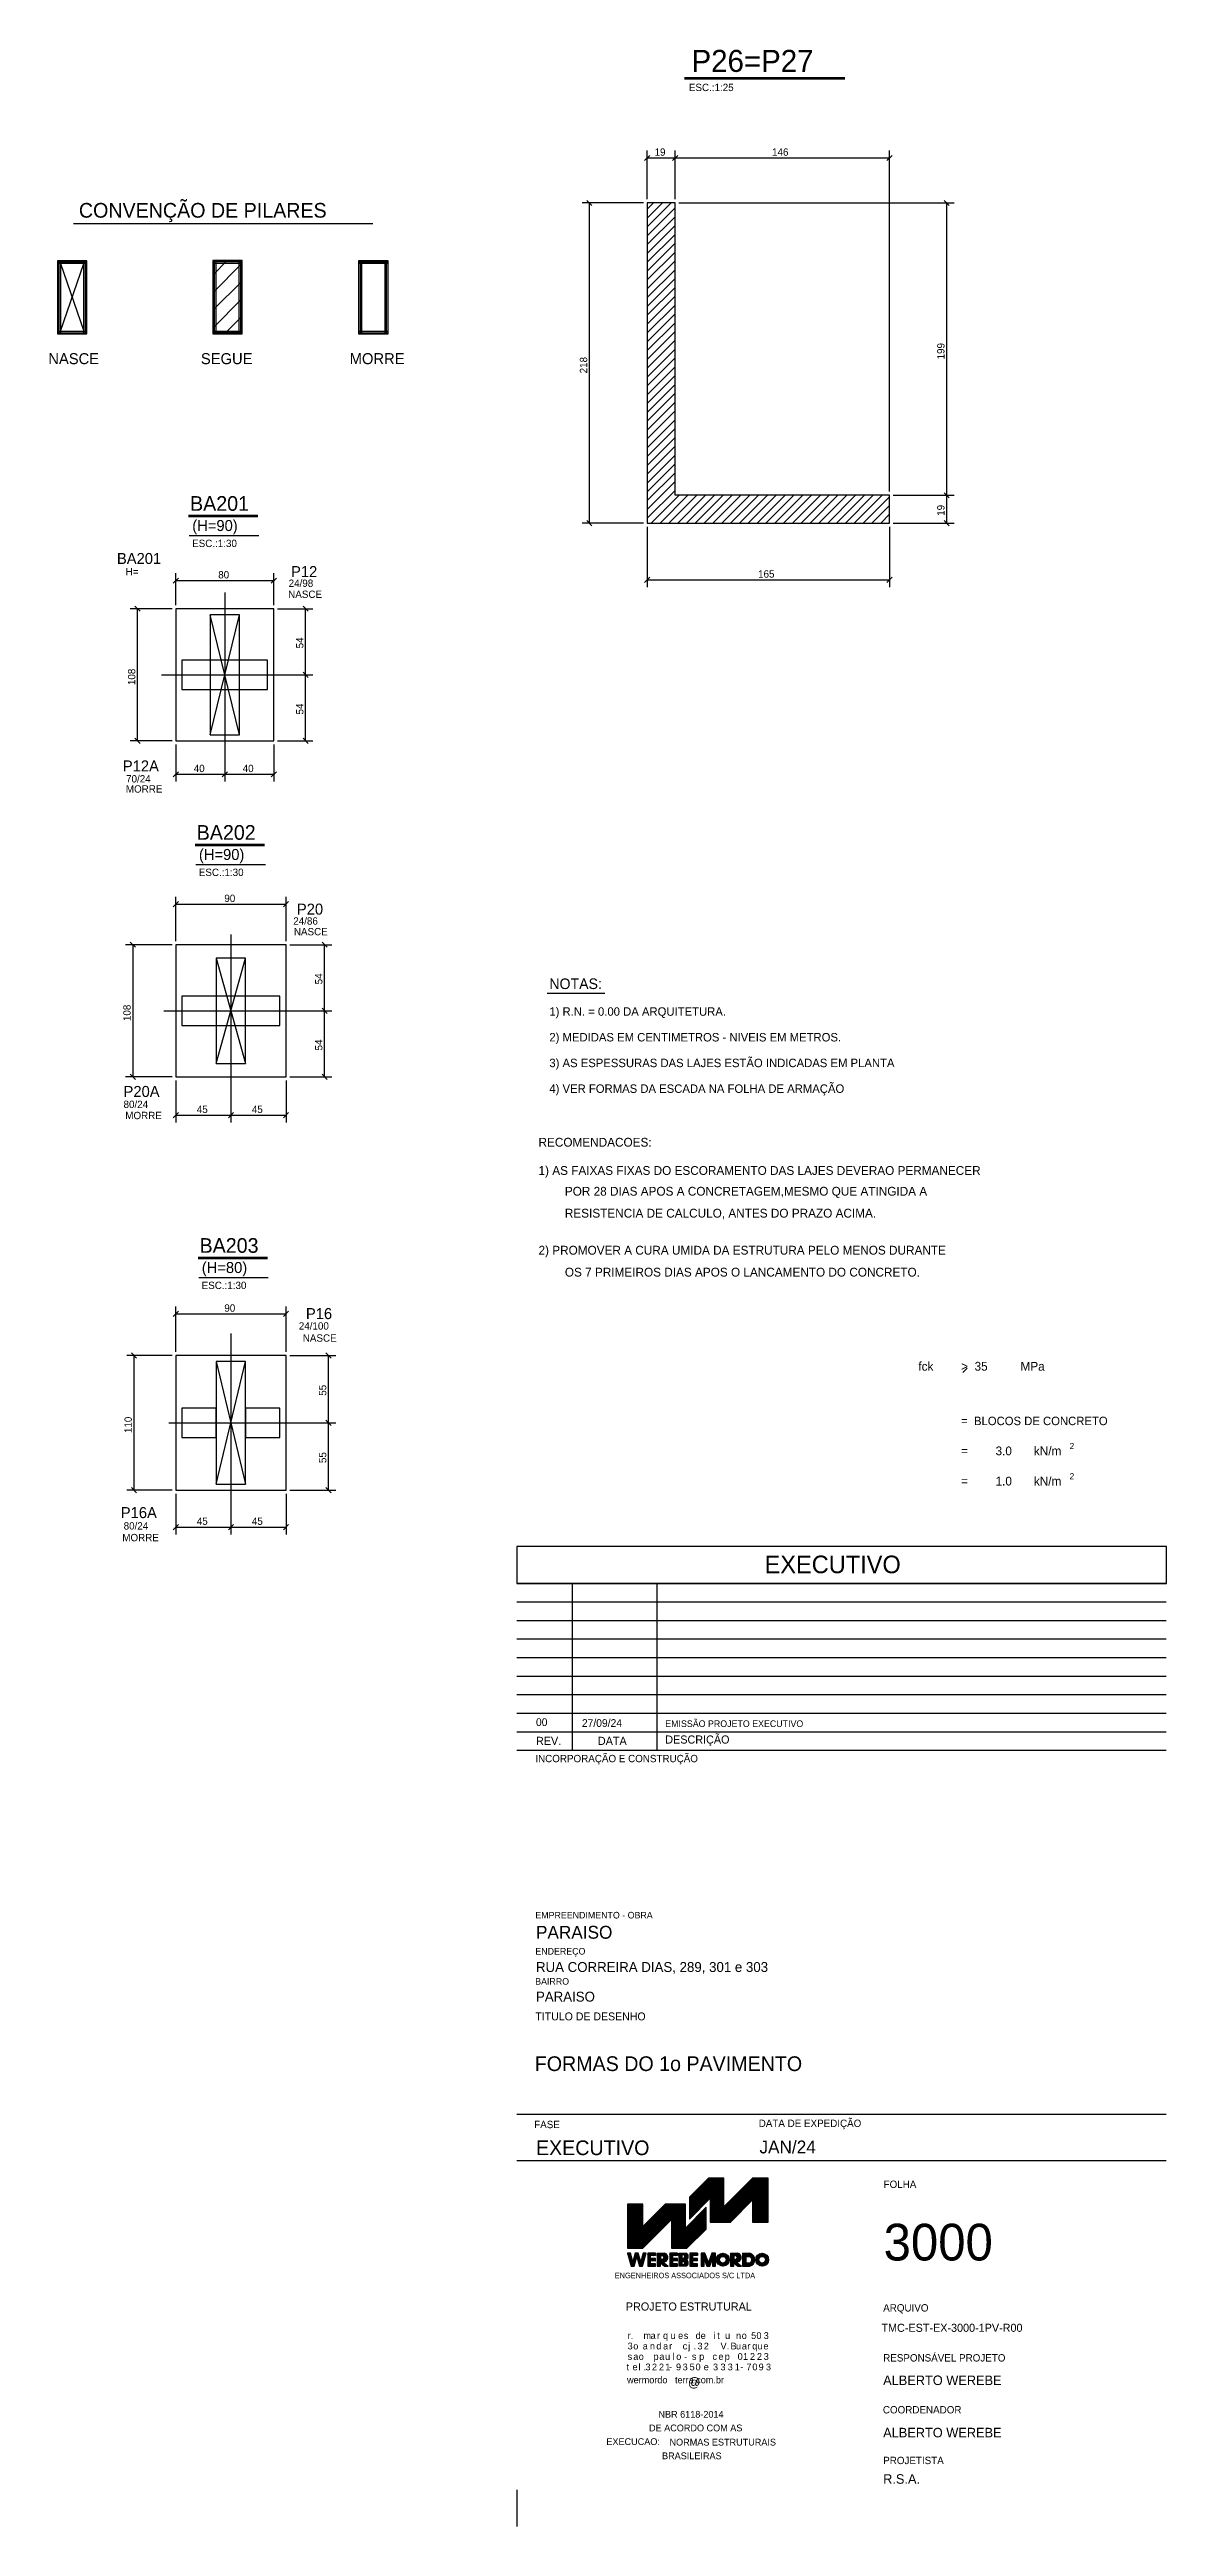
# Model space of a CAD drawing. Header units: metres. Extents: x 1416 to 7072, y 589 to 3962.
# Drawn here: x 5551 to 7072, y 589 to 3962 of the extents above; entities that cross this region are included whole.
import ezdxf

# ---------------------------------------------------------------- set-up
doc = ezdxf.new("R2010")
doc.units = ezdxf.units.M
for name, color, linetype in [('1', 1, 'Continuous'), ('2', 2, 'Continuous'), ('3', 3, 'Continuous'), ('4', 4, 'Continuous'), ('6', 6, 'Continuous'), ('7', 7, 'Continuous'), ('9', 9, 'Continuous')]:
    doc.layers.add(name, color=color, linetype=linetype)

msp = doc.modelspace()

# ---------------------------------------------------------------- texts
at = {"layer": '2', "linetype": 'Continuous'}
for s, height, p in [('ESC.:1:25', 10, (6421.61128, 3905.365158)), ('19', 10, (6374.876946, 3817.292586)), ('146', 10, (6534.876946, 3817.292586)), ('NASCE', 15.000001, (5549.299834, 3533.5156)), ('SEGUE', 15.000001, (5757.084868, 3533.5156)), ('MORRE', 15.000001, (5959.724638, 3533.5156)), ('ESC.:1:30', 10, (5745.180657, 3284.52052)), ('80', 10, (5780.660485, 3241.773659)), ('165', 10, (6515.876946, 3242.840952)), ('40', 10, (5747.326485, 2978.048675)), ('40', 10, (5813.994485, 2978.048675)), ('ESC.:1:30', 10, (5754.254699, 2836.592791)), ('90', 10, (5788.993985, 2801.230939)), ('45', 10, (5751.493235, 2513.863895)), ('45', 10, (5826.494735, 2513.863895)), ('ESC.:1:30', 10, (5758.142343, 2274.180322)), ('90', 10, (5788.993985, 2243.302055)), ('45', 10, (5751.493235, 1953.053157)), ('45', 10, (5826.494735, 1953.053157))]:
    msp.add_text(s, height=height, dxfattribs=at).set_placement(p)
for s, p in [('218', (6283.110029, 3521.001243)), ('199', (6769.72915, 3540.001243)), ('19', (6769.72915, 3327.001243)), ('54', (5896.692668, 3146.508799)), ('108', (5667.735291, 3096.507899)), ('54', (5896.692668, 3056.506999)), ('54', (5922.578222, 2689.030171)), ('108', (5661.397197, 2639.030594)), ('54', (5922.578222, 2599.028371)), ('55', (5927.856427, 2128.868367)), ('110', (5663.010679, 2078.034117)), ('55', (5927.856427, 2037.199867))]:
    msp.add_text(s, height=10, rotation=90, dxfattribs=at).set_placement(p)
at = {"layer": '3', "linetype": 'Continuous'}
for s, height, p in [('CONVENÇÃO DE PILARES', 20, (5590.949755, 3733.000309)), ('H=', 10, (5654.631402, 3245.983649)), ('24/98', 10, (5876.565987, 3230.229903)), ('NASCE', 10, (5875.952902, 3215.209303)), ('70/24', 10, (5655.19975, 2963.898063)), ('MORRE', 10, (5654.893208, 2950.103634)), ('24/86', 10, (5882.873508, 2770.323956)), ('NASCE', 10, (5883.709026, 2755.782239)), ('NOTAS:', 14.374909, (6231.596991, 2682.671655)), ('1) R.N. = 0.00 DA ARQUITETURA.', 11.499926, (6231.596991, 2646.300143)), ('2) MEDIDAS EM CENTIMETROS - NIVEIS EM METROS.', 11.499926, (6231.596991, 2611.29874)), ('3) AS ESPESSURAS DAS LAJES ESTÃO INDICADAS EM PLANTA', 11.499926, (6231.596991, 2576.297336)), ('80/24', 10, (5651.748678, 2520.699827)), ('4) VER FORMAS DA ESCADA NA FOLHA DE ARMAÇÃO', 11.499926, (6231.596991, 2541.295933)), ('MORRE', 10, (5654.116931, 2505.48546)), ('RECOMENDACOES:', 11.985081, (6216.855318, 2468.045104)), ('1) AS FAIXAS FIXAS DO ESCORAMENTO DAS LAJES DEVERAO PERMANECER', 11.985081, (6216.855318, 2429.595969)), ('POR 28 DIAS APOS A CONCRETAGEM,MESMO QUE ATINGIDA A', 11.985081, (6252.713975, 2401.321573)), ('RESISTENCIA DE CALCULO, ANTES DO PRAZO ACIMA.', 11.985081, (6252.713975, 2371.448717)), ('2) PROMOVER A CURA UMIDA DA ESTRUTURA PELO MENOS DURANTE', 11.985081, (6216.855318, 2321.046696)), ('OS 7 PRIMEIROS DIAS APOS O LANCAMENTO DO CONCRETO.', 11.985081, (6252.713975, 2291.17384)), ('24/100', 10, (5890.436862, 2218.930485)), ('NASCE', 10, (5895.856155, 2202.479779)), ('fck', 11.979091, (6734.139396, 2163.008808)), ('>  35', 12, (6792.346543, 2163.008808)), ('MPa', 11.979091, (6873.246578, 2163.008808)), ('=  BLOCOS DE CONCRETO', 11.499926, (6792.346543, 2088.850754)), ('3.0', 11.97909, (6839.222219, 2047.803653)), ('kN/m', 11.979091, (6891.458539, 2047.803653)), ('2', 8.385363, (6940.074927, 2056.252655)), ('=', 11.979091, (6792.346543, 2047.803653)), ('2', 8.385363, (6940.074927, 2015.109777)), ('=', 11.979091, (6792.346543, 2006.660776)), ('1.0', 11.979091, (6839.222219, 2006.660776)), ('kN/m', 11.979091, (6891.458539, 2006.660776)), ('80/24', 10, (5651.917614, 1946.697112)), ('MORRE', 10, (5650.043272, 1930.765208)), ('00', 10.499895, (6213.378378, 1679.215728)), ('27/09/24', 10.5, (6275.891643, 1677.960154)), ('EMISSÃO PROJETO EXECUTIVO', 9, (6389.449514, 1677.846844)), ('REV.', 10.99989, (6213.378378, 1653.451966)), ('DATA', 10.99989, (6297.708035, 1653.451966)), ('DESCRIÇÃO', 10.99989, (6389.449514, 1655.28369)), ('INCORPORAÇÃO E CONSTRUÇÃO', 9.9999, (6212.528751, 1629.864385)), ('EMPREENDIMENTO - OBRA', 8.99991, (6212.528751, 1417.124897)), ('ENDEREÇO', 8.99991, (6212.528751, 1367.962951)), ('BAIRRO', 8.99991, (6212.305396, 1326.946001)), ('TITULO DE DESENHO', 10.749893, (6212.528751, 1278.399721)), ('FASE', 9.9999, (6210.962745, 1131.611745)), ('DATA DE EXPEDIÇÃO', 9.9999, (6516.72349, 1133.202372)), ('FOLHA', 9.9999, (6686.794232, 1050.22294)), ('ENGENHEIROS ASSOCIADOS S/C LTDA', 7.499925, (6320.684627, 927.27951)), ('PROJETO ESTRUTURAL', 10.99989, (6335.723638, 883.287047)), ('ARQUIVO', 9.9999, (6686.225697, 881.948292)), ('r.', 9.249908, (6338.231864, 844.567977)), ('m', 9.249908, (6359.784383, 844.567977)), ('a', 9.249908, (6369.503035, 844.567977)), ('r', 9.249908, (6378.239276, 844.567977)), ('q', 9.249908, (6386.414976, 844.567977)), ('u', 9.249908, (6396.692217, 844.567977)), ('e', 9.249908, (6406.926489, 844.567977)), ('s', 9.249908, (6414.633444, 844.567977)), ('de', 9.249908, (6430.771954, 844.567977)), ('i', 9.249908, (6454.957259, 844.567977)), ('t', 9.249908, (6460.113457, 844.567977)), ('u', 9.249908, (6470.933662, 844.567977)), ('n', 9.249908, (6485.857341, 844.567977)), ('o', 9.249908, (6493.57406, 844.567977)), ('5', 9.249908, (6506.413776, 844.567977)), ('0', 9.249908, (6513.593391, 844.567977)), ('3', 9.249908, (6523.542511, 844.567977)), ('TMC-EST-EX-3000-1PV-R00', 11, (6683.829635, 854.28818)), ('t', 9.249908, (6336.750664, 801.820357)), ('s', 9.249908, (6338.231864, 816.070215)), ('3', 9.249908, (6338.231864, 830.320072)), ('o', 9.249908, (6345.866553, 830.320072)), ('a', 9.249908, (6345.911475, 816.070215)), ('o', 9.249908, (6353.32351, 816.070215)), ('l', 9.249908, (6353.014173, 801.820357)), ('a', 9.249908, (6358.813689, 830.320072)), ('3', 9.249908, (6362.511755, 801.820357)), ('n', 9.249908, (6368.506952, 830.320072)), ('2', 9.249908, (6371.358469, 801.820357)), ('p', 9.249908, (6373.501042, 816.070215)), ('d', 9.249908, (6377.254911, 830.320072)), ('2', 9.249908, (6380.845678, 801.820357)), ('a', 9.249908, (6381.34862, 816.070215)), ('a', 9.249908, (6386.51849, 830.320072)), ('u', 9.249908, (6389.196198, 816.070215)), ('1', 9.249908, (6389.429577, 801.820357)), ('r', 9.249908, (6394.75083, 830.320072)), ('l', 9.249908, (6399.145317, 816.070215)), ('9', 9.249908, (6404.069096, 801.820357)), ('o', 9.249908, (6404.416749, 816.070215)), ('3', 9.249908, (6413.117834, 801.820357)), ('c', 9.249908, (6413.127599, 830.320072)), ('-', 9.249908, (6415.106095, 816.070215)), ('j', 9.249908, (6420.691977, 830.320072)), ('5', 9.249908, (6422.612856, 801.820357)), ('s', 9.249908, (6425.701692, 816.070215)), ('.', 9.249908, (6427.898936, 830.320072)), ('0', 9.249908, (6430.749493, 801.820357)), ('3', 9.249908, (6433.303179, 830.320072)), ('p', 9.249908, (6435.642999, 816.070215)), ('2', 9.249908, (6441.949577, 830.320072)), ('c', 9.249908, (6453.713131, 816.070215)), ('3', 9.249908, (6454.459217, 801.820357)), ('e', 9.249908, (6461.845862, 816.070215)), ('V', 9.249908, (6464.68763, 830.320072)), ('3', 9.249908, (6464.670053, 801.820357)), ('p', 9.249908, (6470.429761, 816.070215)), ('.', 9.249908, (6473.244186, 830.320072)), ('3', 9.249908, (6474.546907, 801.820357)), ('B', 9.249908, (6478.3789, 830.320072)), ('1', 9.249908, (6484.074155, 801.820357)), ('u', 9.249908, (6485.755779, 830.320072)), ('0', 9.249908, (6488.050678, 816.070215)), ('a', 9.249908, (6493.788902, 830.320072)), ('1', 9.249908, (6495.279121, 816.070215)), ('7', 9.249908, (6499.95095, 801.820357)), ('r', 9.249908, (6501.165781, 830.320072)), ('2', 9.249908, (6504.767308, 816.070215)), ('q', 9.249908, (6507.88837, 830.320072)), ('0', 9.249908, (6508.040713, 801.820357)), ('2', 9.249908, (6514.255494, 816.070215)), ('u', 9.249908, (6515.26525, 830.320072)), ('9', 9.249908, (6516.57969, 801.820357)), ('e', 9.249908, (6523.136265, 830.320072)), ('3', 9.249908, (6523.558136, 816.070215)), ('3', 9.249908, (6526.569824, 801.820357)), ('RESPONSÁVEL PROJETO', 10, (6686.225697, 813.877121)), ('wermordo   terra.com.br', 9.249908, (6337.425231, 784.186744)), ('e', 9.249908, (6344.881442, 801.820357)), ('.', 9.249908, (6359.791449, 801.820357)), ('-', 9.249908, (6394.57505, 801.820357)), ('@', 12.499875, (6420.289637, 779.54226)), ('e', 9.249908, (6441.806023, 801.820357)), ('-', 9.249908, (6491.564315, 801.820357)), ('ALBERTO WEREBE', 12.99987, (6686.15423, 781.802928)), ('NBR 6118-2014', 9.25, (6380.142946, 737.338998)), ('COORDENADOR', 9.9999, (6685.817364, 743.18384)), ('EXECUCAO:', 9.249908, (6309.277477, 700.139996)), ('DE ACORDO COM AS', 9.249908, (6367.351335, 718.802955)), ('NORMAS ESTRUTURAIS', 9.249908, (6395.226245, 699.441034)), ('ALBERTO WEREBE', 12.99987, (6686.15423, 710.568334)), ('BRASILEIRAS', 9.249908, (6385.06561, 680.823056)), ('PROJETISTA', 9.9999, (6686.225697, 674.165228)), ('R.S.A.', 13, (6686.15423, 647.4172))]:
    msp.add_text(s, height=height, dxfattribs=at).set_placement(p)
at = {"layer": '4', "linetype": 'Continuous'}
for s, height, p in [('(H=90)', 15, (5745.309043, 3306.307607)), ('BA201', 15, (5642.731254, 3261.416)), ('P12', 15, (5879.80171, 3243.578677)), ('P12A', 15, (5650.822882, 2978.898063)), ('(H=90)', 15, (5754.383085, 2858.379877)), ('P20', 15, (5887.804938, 2783.963561)), ('P20A', 15, (5651.748678, 2535.699827)), ('(H=80)', 15, (5758.270729, 2295.967408)), ('P16', 15, (5900.093027, 2233.230327)), ('P16A', 15, (5648.036225, 1962.251596)), ('RUA CORREIRA DIAS, 289, 301 e 303', 13.5, (6213.378378, 1344.274915)), ('PARAISO', 13.5, (6213.378378, 1303.923845)), ('EXECUTIVO', 20, (6213.378378, 1094.867084)), ('JAN/24', 17.5, (6517.743287, 1097.244204))]:
    msp.add_text(s, height=height, dxfattribs=at).set_placement(p)
at = {"layer": '6', "linetype": 'Continuous'}
for s, height, p in [('P26=P27', 30, (6425.187189, 3931.470506)), ('BA201', 20, (5742.291052, 3333.837778)), ('BA202', 20, (5751.365094, 2885.910049)), ('BA203', 20, (5755.252738, 2323.497579)), ('EXECUTIVO', 24, (6524.679169, 1887.240844)), ('PARAISO', 17.5, (6213.378378, 1389.565293)), ('FORMAS DO 1o PAVIMENTO', 20, (6211.7524, 1209.401224)), ('3000', 50, (6686.794232, 951.405471))]:
    msp.add_text(s, height=height, dxfattribs=at).set_placement(p)

# ---------------------------------------------------------------- linework, layer by layer
at = {"layer": '1', "linetype": 'Continuous'}
for p, q in [((5601.772134, 3674.421545), (5561.639993, 3674.421545)), ((5561.639993, 3674.421545), (5561.639993, 3574.600073)), ((5601.772134, 3672.389837), (5561.639993, 3672.389837)), ((5601.772134, 3670.612188), (5561.639993, 3670.612188)), ((5563.670937, 3674.421545), (5563.670937, 3574.600073)), ((5565.703408, 3674.421545), (5565.703408, 3574.600073)), ((5565.703408, 3578.40943), (5597.707192, 3670.612188)), ((5565.703408, 3670.612188), (5597.707192, 3578.40943)), ((5597.707192, 3574.600073), (5597.707192, 3674.421545)), ((5599.739663, 3574.600073), (5599.739663, 3674.421545)), ((5601.772134, 3574.600073), (5601.772134, 3674.421545)), ((5813.385598, 3674.675604), (5773.253457, 3674.675604)), ((5773.253457, 3674.675604), (5773.253457, 3574.600073)), ((5773.253457, 3654.863592), (5793.065469, 3674.675604)), ((5813.385598, 3672.643896), (5773.253457, 3672.643896)), ((5813.385598, 3670.865484), (5773.253457, 3630.734106)), ((5813.385598, 3670.611426), (5773.253457, 3670.611426)), ((5773.253457, 3606.857916), (5813.385598, 3646.735998)), ((5775.284402, 3674.675604), (5775.284402, 3574.600073)), ((5777.316872, 3674.675604), (5777.316872, 3574.600073)), ((5809.320657, 3574.600073), (5809.320657, 3674.675604)), ((5811.353127, 3574.600073), (5811.353127, 3674.675604)), ((5813.385598, 3574.600073), (5813.385598, 3674.675604)), ((6011.871926, 3674.421545), (5971.739785, 3674.421545)), ((5971.739785, 3674.421545), (5971.739785, 3574.600073)), ((6011.871926, 3672.389837), (5971.739785, 3672.389837)), ((6011.871926, 3670.612188), (5971.739785, 3670.612188)), ((5973.772256, 3674.421545), (5973.772256, 3574.600073)), ((5975.804726, 3674.421545), (5975.804726, 3574.600073)), ((6007.808511, 3574.600073), (6007.808511, 3674.421545)), ((6009.839455, 3574.600073), (6009.839455, 3674.421545)), ((6011.871926, 3574.600073), (6011.871926, 3674.421545)), ((5813.385598, 3622.859808), (5773.253457, 3582.727667)), ((5561.639993, 3578.40943), (5601.772134, 3578.40943)), ((5561.639993, 3576.377722), (5601.772134, 3576.377722)), ((5773.253457, 3578.663489), (5813.385598, 3578.663489)), ((5773.253457, 3576.631781), (5813.385598, 3576.631781)), ((5789.255349, 3574.600073), (5813.385598, 3598.729559)), ((5971.739785, 3578.40943), (6011.871926, 3578.40943)), ((5971.739785, 3576.377722), (6011.871926, 3576.377722)), ((5561.639993, 3574.600073), (5601.772134, 3574.600073)), ((5773.253457, 3574.600073), (5813.385598, 3574.600073)), ((5971.739785, 3574.600073), (6011.871926, 3574.600073)), ((5777.993585, 2175.369117), (5817.994385, 2008.699117)), ((5777.993585, 2008.699117), (5817.994385, 2175.369117)), ((7071.723431, 1645.743301), (6187.491573, 1645.743301)), ((7071.723431, 1150.215525), (6187.491573, 1150.215525)), ((7071.723431, 1086.993496), (6187.491573, 1086.993496)), ((6422.31447, 1017.480434), (6468.487836, 1063.651847)), ((6422.31447, 1018.539017), (6467.4273, 1063.651847)), ((6422.31447, 1019.5976), (6466.368717, 1063.651847)), ((6422.31447, 1020.66009), (6465.306227, 1063.651847)), ((6422.31447, 1021.718673), (6464.245691, 1063.651847)), ((6422.31447, 1022.781162), (6463.185155, 1063.651847)), ((6422.31447, 1023.841699), (6462.124619, 1063.651847)), ((6422.31447, 1024.902235), (6461.064082, 1063.651847)), ((6422.31447, 1025.962771), (6460.003546, 1063.651847)), ((6422.31447, 1027.025261), (6458.94301, 1063.651847)), ((6422.31447, 1028.085797), (6457.882474, 1063.651847)), ((6422.31447, 1029.14438), (6456.821937, 1063.651847)), ((6422.31447, 1030.206869), (6455.761401, 1063.651847)), ((6422.31447, 1031.265452), (6454.700865, 1063.651847)), ((6422.31447, 1032.327942), (6453.640328, 1063.651847)), ((6422.31447, 1033.386525), (6452.579792, 1063.651847)), ((6422.31447, 1034.449014), (6451.517303, 1063.651847)), ((6422.31447, 1035.507598), (6450.456767, 1063.651847)), ((6422.31447, 1036.568134), (6449.39623, 1063.651847)), ((6422.31447, 1016.417945), (6469.40189, 1063.501458)), ((6422.31447, 1015.357408), (6469.40189, 1062.440922)), ((6422.31447, 1014.296872), (6469.40189, 1061.382339)), ((6422.31447, 1013.236336), (6469.40189, 1060.319849)), ((6422.31447, 1012.173847), (6469.40189, 1059.261266)), ((6422.31447, 1011.11331), (6469.40189, 1058.198777)), ((6422.31447, 1010.052774), (6469.40189, 1057.140194)), ((6422.31447, 1008.992238), (6469.40189, 1056.077704)), ((6422.31447, 1007.933655), (6469.40189, 1055.019121)), ((6450.601296, 1004.398534), (6509.852657, 1063.651847)), ((6450.601296, 1005.457117), (6508.792121, 1063.651847)), ((6450.601296, 1035.156039), (6469.40189, 1053.958585)), ((6450.601296, 1034.095502), (6469.40189, 1052.896096)), ((6450.601296, 1033.034966), (6469.40189, 1051.835559)), ((6450.601296, 1031.972477), (6469.40189, 1050.775023)), ((6450.601296, 1030.913893), (6469.40189, 1049.714487)), ((6450.601296, 1029.851404), (6469.40189, 1048.651997)), ((6450.601296, 1028.792821), (6469.40189, 1047.593414)), ((6450.601296, 1027.730332), (6469.40189, 1046.530925)), ((6450.913793, 1003.652447), (6510.913193, 1063.651847)), ((6451.97433, 1003.652447), (6511.97373, 1063.651847)), ((6453.034866, 1003.652447), (6513.034266, 1063.651847)), ((6454.095402, 1003.652447), (6514.094802, 1063.651847)), ((6455.157891, 1003.652447), (6515.157291, 1063.651847)), ((6456.218428, 1003.652447), (6516.217828, 1063.651847)), ((6457.278964, 1003.652447), (6517.278364, 1063.651847)), ((6458.337547, 1003.652447), (6518.3389, 1063.651847)), ((6459.398083, 1003.652447), (6519.399437, 1063.651847)), ((6460.460573, 1003.652447), (6520.45802, 1063.651847)), ((6461.521109, 1003.652447), (6521.518556, 1063.651847)), ((6462.581645, 1003.652447), (6522.581045, 1063.651847)), ((6463.642182, 1003.652447), (6523.641582, 1063.651847)), ((6464.702718, 1003.652447), (6524.702118, 1063.651847)), ((6465.763254, 1003.652447), (6525.762654, 1063.651847)), ((6466.82379, 1003.652447), (6526.82319, 1063.651847)), ((6467.884327, 1003.652447), (6527.883727, 1063.651847)), ((6468.944863, 1003.652447), (6528.944263, 1063.651847)), ((6470.005399, 1003.652447), (6529.40129, 1063.046385)), ((6471.065935, 1003.652447), (6529.40129, 1061.985848)), ((6472.126472, 1003.652447), (6529.40129, 1060.925312)), ((6473.187008, 1003.652447), (6529.40129, 1059.862823)), ((6474.249497, 1003.652447), (6529.40129, 1058.80424)), ((6475.308081, 1003.652447), (6529.40129, 1057.74175)), ((6476.368617, 1003.652447), (6529.40129, 1056.683167)), ((6477.429153, 1003.652447), (6529.40129, 1055.620678)), ((6508.4015, 1033.913863), (6529.40129, 1054.915607)), ((6508.4015, 1032.85528), (6529.40129, 1053.853117)), ((6508.4015, 1031.792791), (6529.40129, 1052.792581)), ((6508.4015, 1030.734208), (6529.40129, 1051.733998)), ((6508.4015, 1029.671718), (6529.40129, 1050.671508)), ((6508.4015, 1028.613135), (6529.40129, 1049.612925)), ((6508.4015, 1027.552599), (6529.40129, 1048.550436)), ((6508.4015, 1026.49011), (6529.40129, 1047.491853)), ((6508.4015, 1025.429573), (6529.40129, 1046.429363)), ((6338.016485, 968.510221), (6397.623311, 1028.119)), ((6338.016485, 969.570757), (6396.562774, 1028.119)), ((6338.016485, 970.633246), (6395.502238, 1028.119)), ((6338.016485, 971.693783), (6394.441702, 1028.119)), ((6338.016485, 972.754319), (6393.381165, 1028.119)), ((6338.016485, 973.812902), (6392.318676, 1028.119)), ((6338.016485, 974.875391), (6391.25814, 1028.119)), ((6338.016485, 975.937881), (6390.197604, 1028.119)), ((6338.016485, 1007.753969), (6358.379562, 1028.119)), ((6338.016485, 1008.814505), (6357.319026, 1028.119)), ((6338.016485, 1009.876994), (6356.25849, 1028.119)), ((6338.016485, 1010.937531), (6355.197954, 1028.119)), ((6338.016485, 1011.996114), (6354.137417, 1028.119)), ((6338.016485, 1013.058603), (6353.076881, 1028.119)), ((6338.016485, 1014.117186), (6352.016345, 1028.119)), ((6338.016485, 1015.179676), (6350.955808, 1028.119)), ((6338.016485, 1016.238259), (6349.895272, 1028.119)), ((6338.016485, 1017.298795), (6348.832783, 1028.119)), ((6338.016485, 1018.359332), (6347.772247, 1028.119)), ((6338.016485, 1019.421821), (6346.71171, 1028.119)), ((6338.016485, 1020.482357), (6345.653127, 1028.119)), ((6338.016485, 1021.542893), (6344.592591, 1028.119)), ((6338.016485, 1022.601477), (6343.530101, 1028.119)), ((6338.016485, 1023.663966), (6342.469565, 1028.119)), ((6338.016485, 1024.726455), (6341.409029, 1028.119)), ((6338.016485, 1025.785039), (6340.348493, 1028.119)), ((6338.016485, 1026.843622), (6339.287956, 1028.119)), ((6338.016485, 1027.906111), (6338.22742, 1028.119)), ((6338.016485, 1028.119), (6338.016485, 968.1196)), ((6359.016275, 1028.119), (6338.016485, 1028.119)), ((6338.016485, 1028.119), (6338.016485, 1028.119)), ((6338.016485, 1006.693433), (6359.016275, 1027.695176)), ((6338.016485, 1005.632896), (6359.016275, 1026.634639)), ((6338.016485, 1004.574313), (6359.016275, 1025.57215)), ((6338.016485, 1003.511824), (6359.016275, 1024.511614)), ((6338.016485, 1002.449334), (6359.016275, 1023.451077)), ((6338.016485, 1001.390751), (6359.016275, 1022.390541)), ((6338.016485, 1000.332168), (6359.016275, 1021.328052)), ((6338.016485, 999.269679), (6359.016275, 1020.267516)), ((6338.016485, 998.207189), (6359.016275, 1019.206979)), ((6338.016485, 997.148606), (6359.016275, 1018.148396)), ((6338.016485, 996.08807), (6359.016275, 1017.089813)), ((6338.016485, 995.027534), (6359.016275, 1016.027324)), ((6338.016485, 993.965044), (6359.016275, 1014.964834)), ((6338.016485, 992.904508), (6359.016275, 1013.906251)), ((6338.016485, 991.843972), (6359.016275, 1012.845715)), ((6338.684447, 968.1196), (6398.681894, 1028.119)), ((6339.744983, 968.1196), (6399.74243, 1028.119)), ((6340.805519, 968.1196), (6400.804919, 1028.119)), ((6341.866056, 968.1196), (6401.865456, 1028.119)), ((6342.926592, 968.1196), (6402.925992, 1028.119)), ((6343.987128, 968.1196), (6403.986528, 1028.119)), ((6345.049618, 968.1196), (6405.047064, 1028.119)), ((6346.108201, 968.1196), (6406.107601, 1028.119)), ((6347.168737, 968.1196), (6407.168137, 1028.119)), ((6348.229273, 968.1196), (6408.228673, 1028.119)), ((6349.28981, 968.1196), (6409.28921, 1028.119)), ((6350.350346, 968.1196), (6410.349746, 1028.119)), ((6351.410882, 968.1196), (6411.410282, 1028.119)), ((6352.473371, 968.1196), (6412.472771, 1028.119)), ((6353.533908, 968.1196), (6413.533308, 1028.119)), ((6354.592491, 968.1196), (6414.591891, 1028.119)), ((6355.653027, 968.1196), (6415.65438, 1028.119)), ((6356.713563, 968.1196), (6416.714917, 1028.119)), ((6357.776053, 968.1196), (6416.816478, 1027.160025)), ((6358.836589, 968.1196), (6416.816478, 1026.097535)), ((6389.316753, 1028.119), (6359.016275, 997.816568)), ((6359.016275, 997.816568), (6359.016275, 1028.119)), ((6416.816478, 1028.119), (6389.316753, 1028.119)), ((6398.015885, 1006.236406), (6416.816478, 1025.038952)), ((6398.015885, 1005.17587), (6416.816478, 1023.978416)), ((6398.015885, 976.539437), (6445.099398, 1023.626857)), ((6398.015885, 1004.115333), (6416.816478, 1022.91788)), ((6398.015885, 975.476948), (6445.099398, 1022.564368)), ((6398.015885, 1003.054797), (6416.816478, 1021.85539)), ((6398.015885, 974.418365), (6445.099398, 1021.503831)), ((6398.015885, 1001.996214), (6416.816478, 1020.794854)), ((6398.015885, 973.359782), (6445.099398, 1020.443295)), ((6398.015885, 1000.933725), (6416.816478, 1019.734318)), ((6398.015885, 972.297292), (6445.099398, 1019.382759)), ((6398.015885, 999.871235), (6416.816478, 1018.675735)), ((6398.015885, 971.236756), (6445.099398, 1018.320269)), ((6398.015885, 998.812652), (6416.816478, 1017.613245)), ((6398.015885, 970.17622), (6445.099398, 1017.259733)), ((6398.015885, 997.754069), (6416.816478, 1016.554662)), ((6398.015885, 969.115683), (6445.099398, 1016.199197)), ((6398.015885, 996.693533), (6416.816478, 1015.492173)), ((6398.015885, 995.631043), (6416.816478, 1014.43359)), ((6398.015885, 994.570507), (6416.816478, 1013.373053)), ((6398.015885, 993.509971), (6416.816478, 1012.310564)), ((6398.078384, 968.1196), (6445.099398, 1015.140614)), ((6399.13892, 968.1196), (6445.099398, 1014.082031)), ((6400.199457, 968.1196), (6445.099398, 1013.019541)), ((6401.261946, 968.1196), (6445.099398, 1011.957052)), ((6416.816478, 995.619325), (6416.816478, 1028.119)), ((6445.099398, 1023.902245), (6416.816478, 995.619325)), ((6445.099398, 994.203323), (6445.099398, 1023.902245)), ((6450.601296, 1026.671748), (6469.40189, 1045.472342)), ((6450.601296, 1025.609259), (6469.40189, 1044.413758)), ((6450.601296, 1024.550676), (6469.40189, 1043.351269)), ((6450.601296, 1023.49014), (6469.40189, 1042.290733)), ((6450.601296, 1022.42765), (6469.40189, 1041.230197)), ((6450.601296, 1021.367114), (6469.40189, 1040.16966)), ((6450.601296, 1020.306578), (6469.40189, 1039.107171)), ((6450.601296, 1019.246041), (6469.40189, 1038.046635)), ((6450.601296, 1018.183552), (6469.40189, 1036.988051)), ((6450.601296, 1017.124969), (6469.40189, 1035.925562)), ((6450.601296, 1016.066386), (6469.40189, 1034.866979)), ((6450.601296, 1015.003896), (6469.40189, 1033.80449)), ((6450.601296, 1013.945313), (6469.40189, 1032.745906)), ((6450.601296, 1012.882824), (6469.40189, 1031.683417)), ((6450.601296, 1011.822288), (6469.40189, 1030.624834)), ((6450.601296, 1010.761751), (6469.40189, 1029.562345)), ((6450.601296, 1009.701215), (6469.40189, 1028.501808)), ((6450.601296, 1008.638726), (6469.40189, 1027.441272)), ((6450.601296, 1007.578189), (6469.40189, 1026.380736)), ((6450.601296, 1006.519606), (6469.40189, 1025.320199)), ((6508.4015, 1024.369037), (6529.40129, 1045.37078)), ((6508.4015, 1023.308501), (6529.40129, 1044.308291)), ((6508.4015, 1022.246011), (6529.40129, 1043.247755)), ((6508.4015, 1021.187428), (6529.40129, 1042.187218)), ((6508.4015, 1020.128845), (6529.40129, 1041.126682)), ((6508.4015, 1019.066356), (6529.40129, 1040.066146)), ((6508.4015, 1018.007773), (6529.40129, 1039.003656)), ((6508.4015, 1016.945283), (6529.40129, 1037.945073)), ((6508.4015, 1015.884747), (6529.40129, 1036.882584)), ((6508.4015, 1014.824211), (6529.40129, 1035.824001)), ((6508.4015, 1013.763674), (6529.40129, 1034.765417)), ((6508.4015, 1012.701185), (6529.40129, 1033.702928)), ((6508.4015, 1011.640649), (6529.40129, 1032.642392)), ((6508.4015, 1010.582066), (6529.40129, 1031.581856)), ((6508.4015, 1009.519576), (6529.40129, 1030.521319)), ((6508.4015, 1008.460993), (6529.40129, 1029.45883)), ((6508.4015, 1007.398504), (6529.40129, 1028.398294)), ((6508.4015, 1006.33992), (6529.40129, 1027.337757)), ((6508.4015, 1005.277431), (6529.40129, 1026.277221)), ((6508.4015, 1004.218848), (6529.40129, 1025.218638)), ((6508.895635, 1003.652447), (6529.40129, 1024.156149)), ((6509.956172, 1003.652447), (6529.40129, 1023.097565)), ((6511.016708, 1003.652447), (6529.40129, 1022.035076)), ((6512.077244, 1003.652447), (6529.40129, 1020.976493)), ((6513.13778, 1003.652447), (6529.40129, 1019.914003)), ((6514.198317, 1003.652447), (6529.40129, 1018.853467)), ((6515.258853, 1003.652447), (6529.40129, 1017.792931)), ((6516.319389, 1003.652447), (6529.40129, 1016.732395)), ((6517.379925, 1003.652447), (6529.40129, 1015.671858)), ((6518.440462, 1003.652447), (6529.40129, 1014.609369)), ((6519.502951, 1003.652447), (6529.40129, 1013.550786)), ((6520.561534, 1003.652447), (6529.40129, 1012.488296)), ((6338.016485, 990.785389), (6359.016275, 1011.783225)), ((6338.016485, 989.722899), (6359.016275, 1010.722689)), ((6338.016485, 988.66041), (6359.016275, 1009.662153)), ((6338.016485, 987.601827), (6359.016275, 1008.601617)), ((6338.016485, 986.543243), (6359.016275, 1007.543033)), ((6338.016485, 985.482707), (6359.016275, 1006.480544)), ((6338.016485, 984.420218), (6359.016275, 1005.418055)), ((6338.016485, 983.359682), (6359.016275, 1004.359472)), ((6338.016485, 982.299145), (6359.016275, 1003.300888)), ((6338.016485, 981.238609), (6359.016275, 1002.238399)), ((6338.016485, 980.17612), (6359.016275, 1001.177863)), ((6338.016485, 979.117536), (6359.016275, 1000.117326)), ((6338.016485, 978.055047), (6359.016275, 999.05679)), ((6338.016485, 976.996464), (6359.016275, 997.996254)), ((6359.016275, 968.1196), (6398.015885, 1007.117256)), ((6398.015885, 992.449434), (6416.816478, 1011.250028)), ((6398.015885, 991.386945), (6416.816478, 1010.189491)), ((6398.015885, 990.326409), (6416.816478, 1009.128955)), ((6398.015885, 989.265872), (6416.816478, 1008.070372)), ((6398.015885, 1007.117256), (6398.015885, 968.1196)), ((6398.015885, 988.207289), (6416.816478, 1007.007883)), ((6398.015885, 987.148706), (6416.816478, 1005.945393)), ((6398.015885, 986.086217), (6416.816478, 1004.88681)), ((6398.015885, 985.023727), (6416.816478, 1003.828227)), ((6398.015885, 983.965144), (6416.816478, 1002.765737)), ((6398.015885, 982.904608), (6416.816478, 1001.703248)), ((6398.015885, 981.842119), (6416.816478, 1000.644665)), ((6398.015885, 980.781582), (6416.816478, 999.584129)), ((6398.015885, 979.721046), (6416.816478, 998.523592)), ((6398.015885, 978.66051), (6416.816478, 997.461103)), ((6398.015885, 977.601927), (6416.816478, 996.400567)), ((6402.322482, 968.1196), (6445.099398, 1010.898469)), ((6403.383019, 968.1196), (6445.099398, 1009.837932)), ((6404.443555, 968.1196), (6445.099398, 1008.775443)), ((6405.502138, 968.1196), (6445.099398, 1007.714907)), ((6406.564627, 968.1196), (6445.099398, 1006.65437)), ((6407.625164, 968.1196), (6445.099398, 1005.593834)), ((6408.6857, 968.1196), (6445.099398, 1004.535251)), ((6409.746236, 968.1196), (6445.099398, 1003.472762)), ((6410.806772, 968.1196), (6445.099398, 1002.410272)), ((6411.867309, 968.1196), (6445.099398, 1001.351689)), ((6412.927845, 968.1196), (6445.099398, 1000.293106)), ((6413.988381, 968.1196), (6445.099398, 999.230617)), ((6415.048918, 968.1196), (6445.099398, 998.17008)), ((6416.109454, 968.1196), (6445.099398, 997.109544)), ((6417.16999, 968.1196), (6445.099398, 996.049008)), ((6418.230526, 968.1196), (6445.099398, 994.988471)), ((6418.937551, 968.1196), (6445.099398, 994.281447)), ((6419.015675, 968.1196), (6445.099398, 994.203323)), ((6521.622071, 1003.652447), (6529.40129, 1011.429713)), ((6522.68456, 1003.652447), (6529.40129, 1010.367224)), ((6523.745096, 1003.652447), (6529.40129, 1009.308641)), ((6524.803679, 1003.652447), (6529.40129, 1008.248105)), ((6525.864216, 1003.652447), (6529.40129, 1007.187568)), ((6526.926705, 1003.652447), (6529.40129, 1006.127032)), ((6527.987241, 1003.652447), (6529.40129, 1005.064543)), ((6529.045824, 1003.652447), (6529.40129, 1004.004006)), ((6338.016485, 968.1196), (6359.016275, 968.1196)), ((6338.094609, 960.965374), (6338.366091, 961.238809)), ((6338.328982, 960.141164), (6339.426627, 961.238809)), ((6338.565307, 959.316953), (6340.487163, 961.238809)), ((6338.801633, 958.492743), (6341.547699, 961.238809)), ((6339.036006, 957.668532), (6342.147303, 960.777876)), ((6339.272332, 956.842369), (6342.383629, 959.955619)), ((6339.506704, 956.016205), (6342.619954, 959.129455)), ((6339.74303, 955.191994), (6342.854327, 958.305245)), ((6339.977403, 954.369737), (6343.090653, 957.481034)), ((6340.215682, 953.543573), (6343.326979, 956.65487)), ((6340.452007, 952.719363), (6343.561351, 955.828707)), ((6340.68638, 951.895152), (6343.797677, 955.004496)), ((6340.922706, 951.068989), (6344.03205, 954.180286)), ((6341.157078, 950.242825), (6344.268375, 953.354122)), ((6341.393404, 949.418615), (6344.504701, 952.527959)), ((6341.62973, 948.594404), (6344.741027, 951.703748)), ((6341.864103, 947.768241), (6344.9754, 950.879538)), ((6342.100428, 946.942077), (6345.211725, 950.053374)), ((6342.334801, 946.117866), (6349.838632, 953.619745)), ((6342.571127, 945.293656), (6349.412855, 952.135384)), ((6342.807452, 944.467492), (6348.990984, 950.649071)), ((6343.13948, 943.738984), (6348.565207, 949.164711)), ((6344.20197, 943.738984), (6348.141383, 947.680351)), ((6345.262506, 943.738984), (6347.71756, 946.195991)), ((6345.414848, 949.902985), (6350.121832, 954.609969)), ((6345.838672, 951.391251), (6350.545656, 956.094329)), ((6346.264449, 952.875611), (6353.092506, 959.703668)), ((6346.323042, 943.738984), (6347.293736, 944.711631)), ((6346.688273, 954.359972), (6352.85618, 960.527879)), ((6347.112097, 955.844332), (6352.508527, 961.238809)), ((6347.535921, 957.328692), (6351.447991, 961.238809)), ((6347.961698, 958.813052), (6350.387455, 961.238809)), ((6348.383569, 960.297412), (6349.326919, 961.238809)), ((6350.715577, 956.264249), (6353.328832, 958.879458)), ((6350.949949, 955.438086), (6353.565157, 958.053294)), ((6351.186275, 954.613875), (6353.801483, 957.22713)), ((6351.420648, 953.789665), (6354.035856, 956.406826)), ((6351.656973, 952.963501), (6354.272182, 955.580662)), ((6351.891346, 952.137338), (6354.508507, 954.754499)), ((6352.129625, 951.313127), (6354.74288, 953.930288)), ((6352.363998, 950.488916), (6354.979206, 953.106078)), ((6352.600323, 949.664706), (6355.213578, 952.279914)), ((6352.836649, 948.840495), (6355.449904, 951.453751)), ((6353.071022, 948.014332), (6355.68623, 950.62954)), ((6353.307347, 947.188168), (6355.920603, 949.80533)), ((6353.543673, 946.367864), (6361.242815, 954.0631)), ((6353.778046, 945.5417), (6360.818991, 952.578739)), ((6354.014372, 944.715537), (6360.393214, 951.094379)), ((6354.248744, 943.891326), (6359.96939, 949.610019)), ((6355.160845, 943.738984), (6359.545566, 948.125659)), ((6356.067085, 949.949859), (6361.666639, 955.551366)), ((6356.221381, 943.738984), (6359.119789, 946.641299)), ((6356.490909, 951.43422), (6362.090463, 957.035726)), ((6356.914733, 952.91858), (6362.51624, 958.520086)), ((6357.281917, 943.738984), (6358.695965, 945.156939)), ((6357.34051, 954.40294), (6362.938111, 960.004446)), ((6357.762381, 955.8873), (6363.115843, 961.238809)), ((6358.188158, 957.37166), (6362.055307, 961.238809)), ((6358.611982, 958.859927), (6360.994771, 961.238809)), ((6359.035806, 960.344287), (6359.934234, 961.238809)), ((6376.043448, 961.238809), (6365.543553, 961.238809)), ((6365.543553, 961.238809), (6365.543553, 943.738984)), ((6365.543553, 954.453721), (6372.330595, 961.238809)), ((6365.543553, 955.512304), (6371.270058, 961.238809)), ((6365.543553, 956.574793), (6370.209522, 961.238809)), ((6365.543553, 957.637283), (6369.148986, 961.238809)), ((6365.543553, 958.695866), (6368.08845, 961.238809)), ((6365.543553, 959.754449), (6367.02596, 961.238809)), ((6365.543553, 960.816938), (6365.965424, 961.238809)), ((6365.543553, 961.172403), (6365.611912, 961.238809)), ((6365.543553, 953.393184), (6369.543513, 957.391191)), ((6365.543553, 952.332648), (6369.543513, 956.332608)), ((6365.543553, 951.270159), (6369.543513, 955.270119)), ((6365.543553, 950.209622), (6369.543513, 954.211536)), ((6365.543553, 947.028014), (6372.504421, 953.990835)), ((6365.543553, 948.090503), (6371.443885, 953.990835)), ((6365.543553, 949.149086), (6370.383349, 953.990835)), ((6365.543553, 945.965524), (6369.543513, 949.967437)), ((6365.543553, 945.260453), (6369.543513, 949.262366)), ((6365.543553, 944.199917), (6369.543513, 948.199877)), ((6366.143157, 943.738984), (6369.543513, 947.137388)), ((6367.203693, 943.738984), (6370.203663, 946.738954)), ((6368.264229, 943.738984), (6371.264199, 946.738954)), ((6369.324765, 943.738984), (6372.324735, 946.738954)), ((6376.043448, 958.238839), (6369.543513, 958.238839)), ((6369.543513, 953.990835), (6369.543513, 958.238839)), ((6376.043448, 953.990835), (6369.543513, 953.990835)), ((6376.043448, 950.990865), (6369.543513, 950.990865)), ((6369.543513, 946.738954), (6369.543513, 950.990865)), ((6376.043448, 946.738954), (6369.543513, 946.738954)), ((6370.385302, 943.738984), (6373.385272, 946.738954)), ((6370.391161, 958.238839), (6373.389178, 961.238809)), ((6370.564987, 950.990865), (6373.56691, 953.990835)), ((6371.447791, 943.738984), (6374.445808, 946.738954)), ((6371.451697, 958.238839), (6374.449714, 961.238809)), ((6371.625524, 950.990865), (6374.627447, 953.990835)), ((6372.508327, 943.738984), (6375.506344, 946.738954)), ((6372.51028, 958.238839), (6375.512204, 961.238809)), ((6372.68606, 950.990865), (6375.687983, 953.990835)), ((6373.56691, 943.738984), (6376.043448, 946.215522)), ((6373.570817, 958.238839), (6376.043448, 960.709517)), ((6373.746596, 950.990865), (6376.043448, 953.285764)), ((6374.627447, 943.738984), (6376.043448, 945.156939)), ((6374.631353, 958.238839), (6376.043448, 959.648981)), ((6374.805179, 950.990865), (6376.043448, 952.22718)), ((6375.691889, 958.238839), (6376.043448, 958.588445)), ((6375.865716, 950.990865), (6376.043448, 951.166644)), ((6376.043448, 958.588445), (6376.043448, 961.238809)), ((6376.043448, 961.238809), (6376.043448, 958.238839)), ((6376.043448, 950.990865), (6376.043448, 953.990835)), ((6376.043448, 943.738984), (6376.043448, 946.738954)), ((6376.043448, 943.738984), (6376.043448, 946.215522)), ((6378.543423, 961.238809), (6388.543323, 961.238809)), ((6378.543423, 961.238809), (6378.543423, 943.738984)), ((6378.543423, 953.744743), (6386.035536, 961.238809)), ((6378.543423, 954.80528), (6384.976953, 961.238809)), ((6378.543423, 955.867769), (6383.916416, 961.238809)), ((6378.543423, 956.928305), (6382.85588, 961.238809)), ((6378.543423, 957.988841), (6381.795344, 961.238809)), ((6378.543423, 959.047425), (6380.734808, 961.238809)), ((6378.543423, 960.109914), (6379.672318, 961.238809)), ((6378.543423, 961.172403), (6378.611782, 961.238809)), ((6378.543423, 945.260453), (6392.060866, 958.777896)), ((6378.543423, 944.199917), (6392.447581, 958.106028)), ((6378.543423, 952.684207), (6383.041425, 957.188068)), ((6378.543423, 951.625624), (6383.041425, 956.125579)), ((6378.543423, 950.563135), (6383.041425, 955.06309)), ((6378.543423, 949.504551), (6383.041425, 954.004506)), ((6378.543423, 948.442062), (6382.990644, 952.891236)), ((6378.543423, 947.383479), (6384.051181, 952.891236)), ((6378.543423, 946.322943), (6385.098045, 952.877564)), ((6378.789515, 943.738984), (6383.041425, 947.992848)), ((6379.850051, 943.738984), (6383.041425, 946.934265)), ((6380.910587, 943.738984), (6383.041425, 945.873728)), ((6381.971123, 943.738984), (6383.041425, 944.811239)), ((6383.041425, 958.086497), (6384.775783, 958.086497)), ((6383.041425, 958.086497), (6383.041425, 952.891236)), ((6384.775783, 952.891236), (6383.041425, 952.891236)), ((6383.041425, 943.738984), (6383.041425, 948.242845)), ((6383.041425, 948.242845), (6388.543323, 943.738984)), ((6383.373453, 947.96941), (6392.754219, 957.348223)), ((6387.096072, 961.238809), (6383.945713, 958.086497)), ((6383.957432, 947.492853), (6392.961248, 956.498622)), ((6384.539457, 947.016295), (6386.789435, 949.266272)), ((6385.021874, 958.102122), (6388.158561, 961.238809)), ((6385.123436, 946.537784), (6387.373413, 948.789715)), ((6385.705461, 946.059273), (6387.957392, 948.309251)), ((6385.930068, 957.949779), (6389.066755, 961.08842)), ((6386.209362, 949.740877), (6393.54132, 943.738984)), ((6386.28944, 945.582716), (6388.539417, 947.832693)), ((6386.619514, 957.578689), (6389.812842, 960.77397)), ((6386.873418, 945.106158), (6389.123396, 947.358088)), ((6387.146853, 957.047445), (6390.478851, 960.379443)), ((6387.185915, 949.662753), (6393.041325, 955.51621)), ((6387.455443, 944.6296), (6389.705421, 946.879578)), ((6387.51599, 956.354092), (6391.076501, 959.916557)), ((6387.662473, 955.441992), (6391.601886, 959.381406)), ((6388.039422, 944.149136), (6390.2894, 946.401067)), ((6388.369497, 949.785799), (6392.918279, 954.332628)), ((6388.689806, 943.738984), (6390.873378, 945.924509)), ((6389.750342, 943.738984), (6391.455403, 945.449904)), ((6390.074558, 950.430323), (6392.269848, 952.625614)), ((6390.810879, 943.738984), (6392.039382, 944.96944)), ((6391.869462, 943.738984), (6392.623361, 944.492883)), ((6406.041195, 961.238809), (6395.5413, 961.238809)), ((6395.5413, 961.238809), (6395.5413, 943.738984)), ((6395.5413, 954.453721), (6402.328342, 961.238809)), ((6395.5413, 955.512304), (6401.267805, 961.238809)), ((6395.5413, 956.574793), (6400.209222, 961.238809)), ((6395.5413, 957.637283), (6399.148686, 961.238809)), ((6395.5413, 958.695866), (6398.08815, 961.238809)), ((6395.5413, 959.754449), (6397.02566, 961.238809)), ((6395.5413, 960.816938), (6395.965124, 961.238809)), ((6395.5413, 961.172403), (6395.611612, 961.238809)), ((6395.5413, 953.393184), (6399.543213, 957.391191)), ((6395.5413, 952.332648), (6399.543213, 956.332608)), ((6395.5413, 951.270159), (6399.543213, 955.270119)), ((6395.5413, 950.209622), (6399.543213, 954.211536)), ((6395.5413, 947.028014), (6402.506074, 953.990835)), ((6395.5413, 948.090503), (6401.445538, 953.990835)), ((6395.5413, 949.149086), (6400.383049, 953.990835)), ((6395.5413, 945.965524), (6399.543213, 949.967437)), ((6395.5413, 945.260453), (6399.543213, 949.262366)), ((6395.5413, 944.199917), (6399.543213, 948.199877)), ((6396.142857, 943.738984), (6399.543213, 947.137388)), ((6397.203393, 943.738984), (6400.203363, 946.738954)), ((6398.015885, 968.1196), (6419.015675, 968.1196)), ((6398.263929, 943.738984), (6401.263899, 946.738954)), ((6399.324465, 943.738984), (6402.324435, 946.738954)), ((6406.041195, 958.238839), (6399.543213, 958.238839)), ((6399.543213, 953.990835), (6399.543213, 958.238839)), ((6406.041195, 953.990835), (6399.543213, 953.990835)), ((6406.041195, 950.990865), (6399.543213, 950.990865)), ((6399.543213, 946.738954), (6399.543213, 950.990865)), ((6406.041195, 946.738954), (6399.543213, 946.738954)), ((6400.385002, 943.738984), (6403.384972, 946.738954)), ((6400.390861, 958.238839), (6403.390831, 961.238809)), ((6400.564687, 950.990865), (6403.564657, 953.990835)), ((6401.447491, 943.738984), (6404.445508, 946.738954)), ((6401.449444, 958.238839), (6404.451367, 961.238809)), ((6401.625224, 950.990865), (6404.625194, 953.990835)), ((6402.508027, 943.738984), (6405.506044, 946.738954)), ((6402.511934, 958.238839), (6405.511904, 961.238809)), ((6402.683807, 950.990865), (6405.687683, 953.990835)), ((6403.56661, 943.738984), (6406.041195, 946.215522)), ((6403.57247, 958.238839), (6406.041195, 960.709517)), ((6403.744343, 950.990865), (6406.041195, 953.285764)), ((6404.627147, 943.738984), (6406.041195, 945.156939)), ((6404.631053, 958.238839), (6406.041195, 959.648981)), ((6404.806832, 950.990865), (6406.041195, 952.22718)), ((6405.693542, 958.238839), (6406.041195, 958.588445)), ((6405.867369, 950.990865), (6406.041195, 951.166644)), ((6406.041195, 958.588445), (6406.041195, 961.238809)), ((6406.041195, 961.238809), (6406.041195, 958.238839)), ((6406.041195, 950.990865), (6406.041195, 953.990835)), ((6406.041195, 943.738984), (6406.041195, 946.738954)), ((6406.041195, 943.738984), (6406.041195, 946.215522)), ((6408.293126, 961.238809), (6418.293026, 961.238809)), ((6408.293126, 943.738984), (6408.293126, 961.238809)), ((6408.293126, 956.574793), (6412.957142, 961.238809)), ((6408.293126, 957.637283), (6411.896605, 961.238809)), ((6408.293126, 958.695866), (6410.838022, 961.238809)), ((6408.293126, 959.754449), (6409.777486, 961.238809)), ((6408.293126, 960.814985), (6408.714997, 961.238809)), ((6408.293126, 961.172403), (6408.361484, 961.238809)), ((6408.293126, 955.512304), (6414.017678, 961.238809)), ((6408.293126, 947.383479), (6420.181679, 959.272032)), ((6408.293126, 946.322943), (6420.505894, 958.535711)), ((6408.293126, 954.453721), (6412.224727, 958.383369)), ((6408.293126, 953.393184), (6412.224727, 957.324786)), ((6408.293126, 952.332648), (6412.224727, 956.264249)), ((6408.293126, 951.270159), (6412.224727, 955.203713)), ((6408.293126, 948.442062), (6414.560641, 954.711531)), ((6408.293126, 949.149086), (6413.853617, 954.711531)), ((6408.293126, 950.209622), (6412.793081, 954.711531)), ((6408.293126, 945.260453), (6412.224727, 949.194008)), ((6408.293126, 944.199917), (6412.224727, 948.131518)), ((6408.892729, 943.738984), (6412.224727, 947.070982)), ((6409.953265, 943.738984), (6412.224727, 946.010446)), ((6411.015755, 943.738984), (6413.234483, 945.961618)), ((6412.076291, 943.738984), (6414.295019, 945.961618)), ((6414.724702, 959.018128), (6412.224727, 959.018128)), ((6412.224727, 959.018128), (6412.224727, 954.711531)), ((6412.224727, 954.711531), (6414.724702, 954.711531)), ((6412.224727, 950.268216), (6412.224727, 945.961618)), ((6412.224727, 950.268216), (6414.724702, 950.268216)), ((6412.224727, 945.961618), (6414.724702, 945.961618)), ((6412.504021, 959.018128), (6414.726655, 961.238809)), ((6413.134874, 943.738984), (6420.080117, 950.684227)), ((6413.300888, 950.268216), (6420.714877, 957.684157)), ((6413.56651, 959.018128), (6415.787191, 961.238809)), ((6414.19541, 943.738984), (6420.431676, 949.97525)), ((6414.361424, 950.268216), (6420.781282, 956.688073)), ((6414.627047, 959.018128), (6416.845775, 961.238809)), ((6415.127042, 949.97525), (6420.568394, 955.414648)), ((6415.255947, 943.738984), (6420.683627, 949.164711)), ((6415.261806, 958.594304), (6417.906311, 961.238809)), ((6415.605553, 949.391271), (6418.537164, 952.324836)), ((6415.697349, 957.96931), (6418.693412, 960.965374)), ((6415.76766, 955.91855), (6419.765667, 959.916557)), ((6415.892659, 947.559258), (6419.644575, 951.309221)), ((6415.902425, 948.627607), (6419.128955, 951.85609)), ((6415.939534, 957.149006), (6419.269578, 960.477098)), ((6416.316483, 943.738984), (6420.781282, 948.203783)), ((6417.377019, 943.738984), (6420.673861, 947.035826)), ((6418.722709, 944.024137), (6419.804729, 945.104205)), ((6433.54092, 961.238809), (6423.041025, 961.238809)), ((6423.041025, 961.238809), (6423.041025, 943.738984)), ((6423.041025, 954.453721), (6429.828067, 961.238809)), ((6423.041025, 955.512304), (6428.76753, 961.238809)), ((6423.041025, 956.574793), (6427.706994, 961.238809)), ((6423.041025, 957.637283), (6426.646458, 961.238809)), ((6423.041025, 958.695866), (6425.585922, 961.238809)), ((6423.041025, 959.754449), (6424.525385, 961.238809)), ((6423.041025, 960.816938), (6423.466802, 961.238809)), ((6423.041025, 961.172403), (6423.111337, 961.238809)), ((6423.041025, 953.393184), (6427.042938, 957.391191)), ((6423.041025, 952.332648), (6427.042938, 956.332608)), ((6423.041025, 951.270159), (6427.042938, 955.270119)), ((6423.041025, 950.209622), (6427.042938, 954.211536)), ((6423.041025, 947.028014), (6430.003846, 953.990835)), ((6423.041025, 948.090503), (6428.94331, 953.990835)), ((6423.041025, 949.149086), (6427.882774, 953.990835)), ((6423.041025, 945.965524), (6427.042938, 949.967437)), ((6423.041025, 945.260453), (6427.042938, 949.262366)), ((6423.041025, 944.199917), (6427.042938, 948.199877)), ((6423.642582, 943.738984), (6427.042938, 947.137388)), ((6424.703118, 943.738984), (6427.703088, 946.738954)), ((6425.763654, 943.738984), (6428.763624, 946.738954)), ((6426.82419, 943.738984), (6429.82416, 946.738954)), ((6433.54092, 958.238839), (6427.042938, 958.238839)), ((6427.042938, 953.990835), (6427.042938, 958.238839)), ((6433.54092, 953.990835), (6427.042938, 953.990835)), ((6433.54092, 950.990865), (6427.042938, 950.990865)), ((6427.042938, 946.738954), (6427.042938, 950.990865)), ((6433.54092, 946.738954), (6427.042938, 946.738954)), ((6427.884727, 943.738984), (6430.884697, 946.738954)), ((6427.888633, 958.238839), (6430.890556, 961.238809)), ((6428.062459, 950.990865), (6431.064382, 953.990835)), ((6428.945263, 943.738984), (6431.945233, 946.738954)), ((6428.949169, 958.238839), (6431.951092, 961.238809)), ((6429.122996, 950.990865), (6432.124919, 953.990835)), ((6430.005799, 943.738984), (6433.005769, 946.738954)), ((6430.009705, 958.238839), (6433.009675, 961.238809)), ((6430.183532, 950.990865), (6433.185455, 953.990835)), ((6431.066335, 943.738984), (6433.54092, 946.215522)), ((6431.070242, 958.238839), (6433.54092, 960.709517)), ((6431.244068, 950.990865), (6433.54092, 953.285764)), ((6432.126872, 943.738984), (6433.54092, 945.156939)), ((6432.130778, 958.238839), (6433.54092, 959.648981)), ((6432.306557, 950.990865), (6433.54092, 952.22718)), ((6433.191314, 958.238839), (6433.54092, 958.588445)), ((6433.365141, 950.990865), (6433.54092, 951.166644)), ((6433.54092, 958.588445), (6433.54092, 961.238809)), ((6433.54092, 961.238809), (6433.54092, 958.238839)), ((6433.54092, 950.990865), (6433.54092, 953.990835)), ((6433.54092, 943.738984), (6433.54092, 946.738954)), ((6433.54092, 943.738984), (6433.54092, 946.215522)), ((6438.351419, 956.766197), (6442.825984, 961.238809)), ((6438.351419, 957.826734), (6441.765447, 961.238809)), ((6438.351419, 958.88727), (6440.704911, 961.238809)), ((6438.351419, 959.947806), (6439.642422, 961.238809)), ((6438.351419, 961.010296), (6438.581885, 961.238809)), ((6438.351419, 955.707614), (6443.497852, 960.852094)), ((6438.351419, 954.645125), (6443.784958, 960.078664)), ((6438.351419, 953.582636), (6444.075971, 959.309141)), ((6438.351419, 952.524052), (6444.365031, 958.535711)), ((6438.351419, 951.465469), (6444.65409, 957.766187)), ((6438.351419, 950.40298), (6444.94315, 956.992758)), ((6438.351419, 949.695956), (6442.351379, 953.695916)), ((6438.351419, 948.633466), (6442.351379, 952.637333)), ((6438.351419, 947.57293), (6442.351379, 951.574843)), ((6438.351419, 946.512394), (6442.351379, 950.512354)), ((6438.351419, 945.453811), (6442.351379, 949.453771)), ((6438.351419, 944.395227), (6442.351379, 948.393234)), ((6438.759618, 943.738984), (6442.351379, 947.332698)), ((6439.820154, 943.738984), (6442.351379, 946.270209)), ((6440.88069, 943.738984), (6442.351379, 945.209672)), ((6442.460753, 953.451777), (6445.232209, 956.225187)), ((6442.747859, 952.680301), (6445.523222, 955.453711)), ((6443.038872, 951.908824), (6445.812282, 954.682234)), ((6443.327932, 951.137348), (6446.101341, 953.910757)), ((6443.616991, 950.365871), (6446.390401, 953.139281)), ((6443.906051, 949.594394), (6446.679461, 952.367804)), ((6444.19511, 948.822918), (6446.96852, 951.596327)), ((6444.48417, 948.051441), (6447.25758, 950.824851)), ((6444.77323, 947.279964), (6447.546639, 950.053374)), ((6445.062289, 946.508488), (6447.835699, 949.281897)), ((6445.353302, 945.737011), (6457.851224, 958.236886)), ((6445.640408, 944.965534), (6453.511424, 952.836549)), ((6445.931421, 944.194058), (6452.874711, 951.137348)), ((6446.536884, 943.738984), (6452.239952, 949.442052)), ((6447.599373, 943.738984), (6451.603239, 947.74285)), ((6448.65991, 943.738984), (6450.966527, 946.049508)), ((6448.6853, 950.131498), (6457.851224, 959.297422)), ((6449.320059, 951.824841), (6457.851224, 960.356005)), ((6449.720446, 943.738984), (6450.329815, 944.350306)), ((6449.958725, 953.524042), (6457.673491, 961.238809)), ((6450.593484, 955.219338), (6456.612955, 961.238809)), ((6451.230196, 956.91854), (6455.552419, 961.238809)), ((6451.866909, 958.613835), (6454.491882, 961.238809)), ((6452.503621, 960.313037), (6453.431346, 961.238809)), ((6453.851264, 953.529902), (6457.851224, 957.527909)), ((6453.851264, 952.467412), (6457.851224, 956.469325)), ((6453.851264, 951.406876), (6457.851224, 955.406836)), ((6453.851264, 950.34634), (6457.851224, 954.344347)), ((6453.851264, 949.285804), (6457.851224, 953.285764)), ((6453.851264, 948.22722), (6457.851224, 952.22718)), ((6453.851264, 947.164731), (6457.851224, 951.164691)), ((6453.851264, 946.102242), (6457.851224, 950.104155)), ((6453.851264, 945.043658), (6457.851224, 949.043618)), ((6453.851264, 943.985075), (6457.851224, 947.983082)), ((6454.669615, 943.738984), (6457.851224, 946.922546)), ((6455.730151, 943.738984), (6457.851224, 945.860057)), ((6456.790688, 943.738984), (6457.851224, 944.79952)), ((6457.1442, 943.738984), (6457.851224, 944.447961)), ((6459.11293, 952.729128), (6467.624564, 961.242715)), ((6459.13832, 951.693983), (6468.65971, 961.215372)), ((6459.222304, 953.900992), (6466.4527, 961.133341)), ((6459.275038, 950.770164), (6469.581575, 961.078654)), ((6459.409802, 950.199857), (6463.995694, 954.785749)), ((6459.579722, 955.316993), (6465.034746, 960.775923)), ((6459.667612, 949.395177), (6463.411715, 953.141234)), ((6459.989874, 948.656904), (6463.386325, 952.051401)), ((6460.362918, 947.96941), (6463.560151, 951.168597)), ((6460.651977, 957.449784), (6462.901955, 959.701715)), ((6460.786741, 947.332698), (6463.870695, 950.418605)), ((6461.259393, 946.74286), (6464.2828, 949.770174)), ((6461.775013, 946.199897), (6464.784748, 949.207679)), ((6462.337507, 945.703808), (6465.378492, 948.74284)), ((6462.944923, 945.248735), (6466.062079, 948.365891)), ((6463.603119, 944.844442), (6466.860899, 948.106128)), ((6464.308191, 944.492883), (6467.808156, 947.992848)), ((6465.071855, 944.194058), (6469.022987, 948.14519)), ((6465.573803, 956.361905), (6470.153835, 960.941937)), ((6465.899972, 943.959685), (6476.394007, 954.453721)), ((6466.800353, 943.801483), (6476.554162, 953.555292)), ((6467.214412, 956.941977), (6470.956562, 960.684127)), ((6467.790578, 943.731172), (6476.622521, 952.563115)), ((6468.298385, 956.967367), (6471.696789, 960.365771)), ((6468.919473, 943.797577), (6476.554162, 951.43422)), ((6469.183142, 956.791588), (6472.384282, 959.988821)), ((6469.937041, 956.481044), (6473.020994, 959.566951)), ((6470.237819, 944.05734), (6476.298305, 950.117826)), ((6470.587425, 956.074798), (6473.610832, 959.096252)), ((6471.142107, 955.566991), (6474.153795, 958.578679)), ((6471.612805, 954.977153), (6474.651837, 958.016185)), ((6471.985848, 954.291613), (6475.104958, 957.406816)), ((6472.036629, 944.793661), (6475.558078, 948.31511)), ((6472.210455, 951.332658), (6476.159635, 955.281837)), ((6472.247564, 953.49084), (6475.50925, 956.752526)), ((6472.360844, 952.543583), (6475.862763, 956.043548)), ((6472.981932, 945.385452), (6474.96824, 947.37176)), ((6478.4018, 961.238809), (6488.4017, 961.238809)), ((6478.4018, 961.238809), (6478.4018, 943.738984)), ((6478.4018, 953.744743), (6485.895865, 961.238809)), ((6478.4018, 954.80528), (6484.835329, 961.238809)), ((6478.4018, 955.867769), (6483.774793, 961.238809)), ((6478.4018, 956.928305), (6482.714257, 961.238809)), ((6478.4018, 957.988841), (6481.655673, 961.238809)), ((6478.4018, 959.047425), (6480.595137, 961.238809)), ((6478.4018, 960.109914), (6479.532648, 961.238809)), ((6478.4018, 961.172403), (6478.472111, 961.238809)), ((6478.4018, 945.260453), (6491.921196, 958.777896)), ((6478.4018, 944.199917), (6492.305957, 958.106028)), ((6478.4018, 952.684207), (6482.901755, 957.188068)), ((6478.4018, 951.625624), (6482.901755, 956.125579)), ((6478.4018, 950.563135), (6482.901755, 955.06309)), ((6478.4018, 949.504551), (6482.901755, 954.004506)), ((6478.4018, 948.442062), (6482.850974, 952.891236)), ((6478.4018, 947.383479), (6483.91151, 952.891236)), ((6478.4018, 946.322943), (6484.958375, 952.877564)), ((6478.647891, 943.738984), (6482.901755, 947.992848)), ((6479.71038, 943.738984), (6482.901755, 946.934265)), ((6480.770917, 943.738984), (6482.901755, 945.873728)), ((6481.831453, 943.738984), (6482.901755, 944.811239)), ((6482.901755, 958.086497), (6484.636112, 958.086497)), ((6482.901755, 958.086497), (6482.901755, 952.891236)), ((6484.636112, 952.891236), (6482.901755, 952.891236)), ((6482.901755, 943.738984), (6482.901755, 948.242845)), ((6482.901755, 948.242845), (6488.4017, 943.738984)), ((6483.233783, 947.96941), (6492.612595, 957.348223)), ((6486.956402, 961.238809), (6483.806042, 958.086497)), ((6483.817761, 947.492853), (6492.821577, 956.498622)), ((6484.399787, 947.016295), (6486.649764, 949.266272)), ((6484.88025, 958.102122), (6488.018891, 961.238809)), ((6484.983765, 946.537784), (6487.233743, 948.789715)), ((6485.56579, 946.059273), (6487.815768, 948.309251)), ((6485.788445, 957.949779), (6488.927085, 961.08842)), ((6486.067739, 949.740877), (6493.40165, 943.738984)), ((6486.149769, 945.582716), (6488.399747, 947.832693)), ((6486.477891, 957.578689), (6489.673171, 960.77397)), ((6486.733748, 945.106158), (6488.981772, 947.358088)), ((6487.007182, 957.047445), (6490.33918, 960.379443)), ((6487.044291, 949.662753), (6492.901655, 955.51621)), ((6487.315773, 944.6296), (6489.56575, 946.879578)), ((6487.376319, 956.354092), (6490.934877, 959.916557)), ((6487.522802, 955.441992), (6491.462216, 959.381406)), ((6487.899752, 944.149136), (6490.149729, 946.401067)), ((6488.229826, 949.785799), (6492.778609, 954.332628)), ((6488.548183, 943.738984), (6490.733708, 945.924509)), ((6489.610672, 943.738984), (6491.315733, 945.449904)), ((6489.934887, 950.430323), (6492.130178, 952.625614)), ((6490.671208, 943.738984), (6491.899712, 944.96944)), ((6491.729791, 943.738984), (6492.48369, 944.492883)), ((6494.827417, 961.238809), (6504.827317, 961.238809)), ((6494.827417, 952.578739), (6503.489439, 961.238809)), ((6494.827417, 953.637323), (6502.428903, 961.238809)), ((6494.827417, 954.699812), (6501.368367, 961.238809)), ((6494.827417, 955.762301), (6500.307831, 961.238809)), ((6494.827417, 956.820884), (6499.247294, 961.238809)), ((6494.827417, 957.879468), (6498.186758, 961.238809)), ((6494.827417, 958.940004), (6497.126222, 961.238809)), ((6494.827417, 960.00054), (6496.065685, 961.238809)), ((6494.827417, 961.06303), (6495.005149, 961.238809)), ((6494.827417, 961.238809), (6494.827417, 943.738984)), ((6494.827417, 951.518203), (6499.202373, 955.893159)), ((6494.827417, 950.455714), (6499.202373, 954.83067)), ((6494.827417, 949.395177), (6499.202373, 953.770134)), ((6494.827417, 948.334641), (6499.202373, 952.709597)), ((6494.827417, 947.274105), (6499.202373, 951.649061)), ((6494.827417, 946.215522), (6499.202373, 950.590478)), ((6494.827417, 945.153032), (6499.202373, 949.527989)), ((6494.827417, 944.090543), (6499.202373, 948.465499)), ((6495.536394, 943.738984), (6499.909397, 948.11394)), ((6496.59693, 943.738984), (6500.969933, 948.11394)), ((6497.655513, 943.738984), (6502.032423, 948.11394)), ((6498.71605, 943.738984), (6503.092959, 948.11394)), ((6499.202373, 956.863853), (6499.202373, 948.11394)), ((6499.202373, 956.863853), (6504.202323, 956.863853)), ((6499.202373, 948.11394), (6504.202323, 948.11394)), ((6499.425027, 943.738984), (6503.799983, 948.11394)), ((6500.132051, 943.738984), (6504.682787, 948.28972)), ((6500.175019, 956.863853), (6504.549976, 961.238809)), ((6500.839075, 943.738984), (6511.184675, 954.086537)), ((6501.235556, 956.863853), (6505.411295, 961.039592)), ((6501.899612, 943.738984), (6511.301861, 953.141234)), ((6502.296092, 956.863853), (6506.151522, 960.723189)), ((6502.960148, 943.738984), (6511.315533, 952.094369)), ((6503.356628, 956.863853), (6506.844875, 960.352099)), ((6504.020684, 943.738984), (6511.188581, 950.906881)), ((6504.360524, 956.80526), (6507.485493, 959.930228)), ((6505.096845, 956.48495), (6508.085097, 959.473202)), ((6505.208172, 943.867889), (6510.811632, 949.469395)), ((6505.729651, 956.055267), (6508.635872, 958.961488)), ((6506.276521, 955.5416), (6509.147586, 958.412665)), ((6506.735501, 954.941997), (6509.610472, 957.816968)), ((6507.096825, 954.238879), (6510.03039, 957.174397)), ((6507.266745, 951.231097), (6510.985458, 954.949809)), ((6507.348776, 953.432246), (6510.403433, 956.488856)), ((6507.364401, 944.961628), (6509.71594, 947.313167)), ((6507.45229, 952.475225), (6510.723742, 955.746676)), ((6512.588958, 952.729128), (6521.100591, 961.242715)), ((6512.614348, 951.693983), (6522.135737, 961.215372)), ((6512.698332, 953.900992), (6519.928728, 961.133341)), ((6512.751066, 950.770164), (6523.057603, 961.078654)), ((6512.88583, 950.199857), (6517.471721, 954.785749)), ((6513.05575, 955.316993), (6518.510774, 960.775923)), ((6513.145593, 949.395177), (6516.887743, 953.141234)), ((6513.463949, 948.656904), (6516.862353, 952.051401)), ((6513.838945, 947.96941), (6517.038132, 951.168597)), ((6514.128005, 957.449784), (6516.377982, 959.701715)), ((6514.262769, 947.332698), (6517.348676, 950.418605)), ((6514.733468, 946.74286), (6517.758828, 949.770174)), ((6515.251041, 946.199897), (6518.260776, 949.207679)), ((6515.813535, 945.703808), (6518.85452, 948.74284)), ((6516.420951, 945.248735), (6519.538107, 948.365891)), ((6517.077194, 944.844442), (6520.336927, 948.106128)), ((6517.784218, 944.492883), (6521.284183, 947.992848)), ((6518.547883, 944.194058), (6522.497062, 948.14519)), ((6519.049831, 956.361905), (6523.629863, 960.941937)), ((6519.375999, 943.959685), (6529.868082, 954.453721)), ((6520.276381, 943.801483), (6530.028236, 953.555292)), ((6520.688486, 956.941977), (6524.432589, 960.684127)), ((6521.268558, 943.731172), (6530.098548, 952.563115)), ((6521.774413, 956.967367), (6525.174769, 960.365771)), ((6522.3955, 943.797577), (6530.03019, 951.43422)), ((6522.65917, 956.791588), (6525.860309, 959.988821)), ((6523.411115, 956.481044), (6526.497022, 959.566951)), ((6523.713847, 944.05734), (6529.77238, 950.117826)), ((6524.063452, 956.074798), (6527.084907, 959.096252)), ((6524.620087, 955.566991), (6527.629823, 958.578679)), ((6525.088833, 954.977153), (6528.127865, 958.016185)), ((6525.461876, 954.291613), (6528.580985, 957.406816)), ((6525.512657, 944.793661), (6529.034106, 948.31511)), ((6525.686483, 951.332658), (6529.635662, 955.281837)), ((6525.723592, 953.49084), (6528.985278, 956.752526)), ((6525.836872, 952.543583), (6529.33879, 956.043548)), ((6526.45796, 945.385452), (6528.444268, 947.37176)), ((6357.988941, 943.738984), (6358.414718, 944.164761)), ((6365.543553, 943.738984), (6376.043448, 943.738984)), ((6375.687983, 943.738984), (6376.043448, 944.094449)), ((6378.543423, 943.738984), (6383.041425, 943.738984)), ((6388.543323, 943.738984), (6393.54132, 943.738984)), ((6392.931951, 943.738984), (6393.207339, 944.016325)), ((6395.5413, 943.738984), (6406.041195, 943.738984)), ((6405.687683, 943.738984), (6406.041195, 944.094449)), ((6418.293026, 943.738984), (6408.293126, 943.738984)), ((6423.041025, 943.738984), (6433.54092, 943.738984)), ((6433.187408, 943.738984), (6433.54092, 944.094449)), ((6441.941227, 943.738984), (6442.351379, 944.149136)), ((6442.296692, 943.738984), (6442.351379, 943.795624)), ((6478.4018, 943.738984), (6482.901755, 943.738984)), ((6488.4017, 943.738984), (6493.40165, 943.738984)), ((6492.790328, 943.738984), (6493.065715, 944.016325)), ((6494.827417, 943.738984), (6504.827317, 943.738984))]:
    msp.add_line(p, q, dxfattribs=at)
for points in [[(6529.40129, 1003.652447), (6529.40129, 1063.651847), (6508.4015, 1063.651847), (6469.40189, 1024.652237), (6469.40189, 1063.651847), (6448.4021, 1063.651847), (6422.31447, 1037.566171), (6422.31447, 1007.867249), (6450.601296, 1036.152122), (6450.601296, 1003.652447), (6478.099068, 1003.652447), (6508.4015, 1033.952926), (6508.4015, 1003.652447), (6529.40129, 1003.652447)], [(6338.016485, 961.238809), (6343.016435, 943.738984), (6347.014442, 943.738984), (6350.653077, 956.473232), (6354.291713, 943.738984), (6358.293626, 943.738984), (6363.293576, 961.238809), (6359.293616, 961.238809), (6355.973336, 949.623691), (6352.65501, 961.238809), (6348.65505, 961.238809), (6345.334771, 949.623691), (6342.014492, 961.238809), (6338.016485, 961.238809)], [(6438.351419, 943.738984), (6442.351379, 943.738984), (6442.351379, 953.738884), (6446.101341, 943.738984), (6450.101301, 943.738984), (6453.851264, 953.738884), (6453.851264, 943.738984), (6457.851224, 943.738984), (6457.851224, 961.238809), (6452.851274, 961.238809), (6448.101321, 948.574873), (6443.351369, 961.238809), (6438.351419, 961.238809), (6438.351419, 943.738984)]]:
    msp.add_lwpolyline(points, dxfattribs=at)
for centre, radius in [((6467.862843, 952.488896), 8.762484), ((6467.862843, 952.488896), 4.499955), ((6521.33887, 952.488896), 8.762484), ((6521.33887, 952.488896), 4.499955)]:
    msp.add_circle(centre, radius, dxfattribs=at)
for centre, radius, start, end in [((6385.051171, 955.488866), 2.613162, 263.974335, 96.025658), ((6387.172243, 955.531835), 5.870798, 260.562653, 76.498192), ((6413.455183, 956.863853), 2.499975, 300.510223, 59.489758), ((6413.455183, 948.11394), 2.499975, 300.510223, 59.489758), ((6415.714927, 956.863853), 5.078074, 300.510223, 59.489758), ((6415.714927, 948.11394), 5.078074, 300.510223, 59.489758), ((6484.909547, 955.488866), 2.613162, 263.974335, 96.025658), ((6487.032573, 955.531835), 5.870798, 260.562653, 76.498192), ((6502.882024, 952.488896), 4.569666, 286.785828, 73.214165), ((6502.188671, 952.488896), 9.139332, 286.785828, 73.214165)]:
    msp.add_arc(centre, radius, start, end, dxfattribs=at)
at = {"layer": '2', "linetype": 'Continuous'}
for p, q in [((6361.341412, 3810.757052), (6368.41248, 3817.82812)), ((6399.341412, 3810.757052), (6406.41248, 3817.82812)), ((6399.341412, 3810.757052), (6406.41248, 3817.82812)), ((6691.341412, 3810.757052), (6698.41248, 3817.82812)), ((6289.645563, 3749.465709), (6282.574495, 3756.536777)), ((6364.876946, 3753.001243), (6364.876946, 3753.001243)), ((6364.876946, 3753.001243), (6364.876946, 3753.001243)), ((6402.876946, 3753.001243), (6402.876946, 3753.001243)), ((6402.876946, 3753.001243), (6402.876946, 3753.001243)), ((6402.876946, 3753.001243), (6402.876946, 3753.001243)), ((6776.264684, 3749.465709), (6769.193616, 3756.536777)), ((6694.876946, 3355.001243), (6694.876946, 3355.001243)), ((6694.876946, 3355.001243), (6694.876946, 3355.001243)), ((6694.876946, 3355.001243), (6694.876946, 3355.001243)), ((6776.264684, 3351.465709), (6769.193616, 3358.536777)), ((6776.264684, 3351.465709), (6769.193616, 3358.536777)), ((6289.645563, 3313.465709), (6282.574495, 3320.536777)), ((6364.876946, 3317.001243), (6364.876946, 3317.001243)), ((6364.876946, 3317.001243), (6364.876946, 3317.001243)), ((6694.876946, 3317.001243), (6694.876946, 3317.001243)), ((6694.876946, 3317.001243), (6694.876946, 3317.001243)), ((6776.264684, 3313.465709), (6769.193616, 3320.536777)), ((5719.456951, 3235.238125), (5726.528019, 3242.309192)), ((5852.792951, 3235.238125), (5859.864019, 3242.309192)), ((6361.341412, 3236.305418), (6368.41248, 3243.376486)), ((6691.341412, 3236.305418), (6698.41248, 3243.376486)), ((5674.270825, 3196.974165), (5667.199757, 3204.045233)), ((5903.228202, 3196.974165), (5896.157134, 3204.045233)), ((5789.660485, 3110.507899), (5789.660485, 3110.507899)), ((5903.228202, 3106.972365), (5896.157134, 3114.043433)), ((5903.228202, 3106.972365), (5896.157134, 3114.043433)), ((5674.270825, 3016.970565), (5667.199757, 3024.041633)), ((5903.228202, 3016.970565), (5896.157134, 3024.041633)), ((5719.456951, 2971.513141), (5726.528019, 2978.584209)), ((5786.124951, 2971.513141), (5793.196019, 2978.584209)), ((5786.124951, 2971.513141), (5793.196019, 2978.584209)), ((5852.792951, 2971.513141), (5859.864019, 2978.584209)), ((5719.456951, 2794.695405), (5726.528019, 2801.766472)), ((5869.459951, 2794.695405), (5876.531019, 2801.766472)), ((5660.861663, 2746.567928), (5667.932731, 2739.49686)), ((5929.113756, 2739.49686), (5922.042688, 2746.567928)), ((5797.993985, 2653.027948), (5797.993985, 2653.027948)), ((5929.113756, 2649.492414), (5922.042688, 2656.563482)), ((5929.113756, 2649.492414), (5922.042688, 2656.563482)), ((5660.861663, 2566.564328), (5667.932731, 2559.49326)), ((5929.113756, 2559.49326), (5922.042688, 2566.564328)), ((5719.456951, 2507.328361), (5726.528019, 2514.399429)), ((5794.458451, 2507.328361), (5801.529519, 2514.399429)), ((5794.458451, 2507.328361), (5801.529519, 2514.399429)), ((5869.459951, 2507.328361), (5876.531019, 2514.399429)), ((5719.456951, 2236.766521), (5726.528019, 2243.837589)), ((5869.459951, 2236.766521), (5876.531019, 2243.837589)), ((5669.546213, 2180.167083), (5662.475145, 2187.23815)), ((5934.391961, 2180.167083), (5927.320893, 2187.23815)), ((5797.993985, 2092.034117), (5797.993985, 2092.034117)), ((5797.993985, 2092.034117), (5797.993985, 2092.034117)), ((5934.391961, 2088.498583), (5927.320893, 2095.56965)), ((5934.391961, 2088.498583), (5927.320893, 2095.56965)), ((5669.546213, 1996.830083), (5662.475145, 2003.90115)), ((5934.391961, 1996.830083), (5927.320893, 2003.90115)), ((5719.456951, 1946.517623), (5726.528019, 1953.588691)), ((5794.458451, 1946.517623), (5801.529519, 1953.588691)), ((5794.458451, 1946.517623), (5801.529519, 1953.588691)), ((5869.459951, 1946.517623), (5876.531019, 1953.588691))]:
    msp.add_line(p, q, dxfattribs=at)
at = {"layer": '3', "linetype": 'Continuous'}
for p, q in [((6364.876946, 3720.297585), (6397.580605, 3753.001243)), ((6364.876946, 3732.3184), (6385.55979, 3753.001243)), ((6364.876946, 3744.339215), (6373.538974, 3753.001243)), ((6364.876946, 3708.276769), (6402.876946, 3746.276769)), ((6364.876946, 3696.255954), (6402.876946, 3734.255954)), ((6364.876946, 3684.235139), (6402.876946, 3722.235139)), ((6364.876946, 3672.214324), (6402.876946, 3710.214324)), ((6364.876946, 3660.193508), (6402.876946, 3698.193508)), ((6364.876946, 3648.172693), (6402.876946, 3686.172693)), ((6364.876946, 3636.151878), (6402.876946, 3674.151878)), ((6364.876946, 3624.131062), (6402.876946, 3662.131062)), ((6364.876946, 3612.110247), (6402.876946, 3650.110247)), ((6364.876946, 3600.089432), (6402.876946, 3638.089432)), ((6364.876946, 3588.068617), (6402.876946, 3626.068617)), ((6364.876946, 3576.047801), (6402.876946, 3614.047801)), ((6364.876946, 3564.026986), (6402.876946, 3602.026986)), ((6364.876946, 3552.006171), (6402.876946, 3590.006171)), ((6364.876946, 3539.985356), (6402.876946, 3577.985356)), ((6364.876946, 3527.96454), (6402.876946, 3565.96454)), ((6364.876946, 3515.943725), (6402.876946, 3553.943725)), ((6364.876946, 3503.92291), (6402.876946, 3541.92291)), ((6364.876946, 3491.902094), (6402.876946, 3529.902094)), ((6364.876946, 3479.881279), (6402.876946, 3517.881279)), ((6364.876946, 3467.860464), (6402.876946, 3505.860464)), ((6364.876946, 3455.839649), (6402.876946, 3493.839649)), ((6364.876946, 3443.818833), (6402.876946, 3481.818833)), ((6364.876946, 3431.798018), (6402.876946, 3469.798018)), ((6364.876946, 3419.777203), (6402.876946, 3457.777203)), ((6364.876946, 3407.756387), (6402.876946, 3445.756387)), ((6364.876946, 3395.735572), (6402.876946, 3433.735572)), ((6364.876946, 3383.714757), (6402.876946, 3421.714757)), ((6364.876946, 3371.693942), (6402.876946, 3409.693942)), ((6364.876946, 3359.673126), (6402.876946, 3397.673126)), ((6364.876946, 3347.652311), (6402.876946, 3385.652311)), ((6364.876946, 3335.631496), (6402.876946, 3373.631496)), ((6364.876946, 3323.61068), (6402.876946, 3361.61068)), ((6370.288324, 3317.001243), (6408.288324, 3355.001243)), ((6382.30914, 3317.001243), (6420.30914, 3355.001243)), ((6394.329955, 3317.001243), (6432.329955, 3355.001243)), ((6406.35077, 3317.001243), (6444.35077, 3355.001243)), ((6418.371586, 3317.001243), (6456.371586, 3355.001243)), ((6430.392401, 3317.001243), (6468.392401, 3355.001243)), ((6442.413216, 3317.001243), (6480.413216, 3355.001243)), ((6454.434031, 3317.001243), (6492.434031, 3355.001243)), ((6466.454847, 3317.001243), (6504.454847, 3355.001243)), ((6478.475662, 3317.001243), (6516.475662, 3355.001243)), ((6490.496477, 3317.001243), (6528.496477, 3355.001243)), ((6502.517293, 3317.001243), (6540.517293, 3355.001243)), ((6514.538108, 3317.001243), (6552.538108, 3355.001243)), ((6526.558923, 3317.001243), (6564.558923, 3355.001243)), ((6538.579738, 3317.001243), (6576.579738, 3355.001243)), ((6550.600554, 3317.001243), (6588.600554, 3355.001243)), ((6562.621369, 3317.001243), (6600.621369, 3355.001243)), ((6574.642184, 3317.001243), (6612.642184, 3355.001243)), ((6586.663, 3317.001243), (6624.663, 3355.001243)), ((6598.683815, 3317.001243), (6636.683815, 3355.001243)), ((6610.70463, 3317.001243), (6648.70463, 3355.001243)), ((6622.725445, 3317.001243), (6660.725445, 3355.001243)), ((6634.746261, 3317.001243), (6672.746261, 3355.001243)), ((6646.767076, 3317.001243), (6684.767076, 3355.001243)), ((6658.787891, 3317.001243), (6694.876946, 3353.090298)), ((6670.808706, 3317.001243), (6694.876946, 3341.069483)), ((6682.829522, 3317.001243), (6694.876946, 3329.048668)), ((6228.650883, 2677.121968), (6306.960441, 2677.121968)), ((6794.738617, 2160.429561), (6800.698214, 2166.617509)), ((6187.491573, 639.268607), (6187.491573, 589.269107)), ((6187.491573, 639.268607), (6187.491573, 589.269107)), ((6187.491573, 639.268607), (6187.491573, 589.269107)), ((6187.491573, 639.268607), (6187.491573, 589.269107))]:
    msp.add_line(p, q, dxfattribs=at)
for points in [[(5722.992485, 3020.506099), (5856.328485, 3020.506099), (5856.328485, 3200.509699), (5722.992485, 3200.509699), (5722.992485, 3020.506099)], [(5722.992485, 2563.028794), (5872.995485, 2563.028794), (5872.995485, 2743.032394), (5722.992485, 2743.032394), (5722.992485, 2563.028794)], [(5722.992485, 2000.365617), (5872.995485, 2000.365617), (5872.995485, 2183.702617), (5722.992485, 2183.702617), (5722.992485, 2000.365617)]]:
    msp.add_lwpolyline(points, dxfattribs=at)
at = {"layer": '6', "linetype": 'Continuous'}
for p, q in [((6415.672642, 3923.946417), (6633.937881, 3923.946417)), ((6415.672642, 3922.148377), (6633.937881, 3922.148377)), ((5583.385203, 3725.261908), (5991.338558, 3725.261908)), ((5740.192743, 3327.954456), (5834.816381, 3327.954456)), ((5740.192743, 3326.156416), (5834.816381, 3326.156416)), ((5741.205787, 3300.160997), (5835.829426, 3300.160997)), ((5749.266785, 2880.026726), (5843.890423, 2880.026726)), ((5749.266785, 2878.228686), (5843.890423, 2878.228686)), ((5750.27983, 2852.233267), (5844.903468, 2852.233267)), ((5753.154429, 2317.614257), (5847.778067, 2317.614257)), ((5753.154429, 2315.816217), (5847.778067, 2315.816217)), ((5754.167473, 2289.820798), (5848.791112, 2289.820798))]:
    msp.add_line(p, q, dxfattribs=at)
msp.add_lwpolyline([(6187.491573, 1873.117208), (7071.980088, 1873.117208), (7071.980088, 1923.644742), (6187.491573, 1923.644742), (6187.491573, 1873.117208)], dxfattribs=at)
at = {"layer": '7', "linetype": 'Continuous'}
for points in [[(6364.876946, 3317.001243), (6694.876946, 3317.001243), (6694.876946, 3355.001243), (6402.876946, 3355.001243), (6402.876946, 3753.001243), (6364.876946, 3753.001243), (6364.876946, 3317.001243)], [(5769.660085, 3028.839599), (5809.660885, 3028.839599), (5809.660885, 3192.176199), (5769.660085, 3192.176199), (5769.660085, 3028.839599)], [(5731.325985, 3090.507499), (5847.994985, 3090.507499), (5847.994985, 3130.508299), (5731.325985, 3130.508299), (5731.325985, 3090.507499)], [(5777.993585, 2581.359848), (5817.994385, 2581.359848), (5817.994385, 2724.696048), (5777.993585, 2724.696048), (5777.993585, 2581.359848)], [(5731.325985, 2633.027548), (5864.661985, 2633.027548), (5864.661985, 2673.028348), (5731.325985, 2673.028348), (5731.325985, 2633.027548)], [(5777.993585, 2008.699117), (5817.994385, 2008.699117), (5817.994385, 2175.369117), (5777.993585, 2175.369117), (5777.993585, 2008.699117)], [(5777.993585, 2112.034517), (5731.325985, 2112.034517), (5731.325985, 2072.033717), (5777.993585, 2072.033717), (5777.993585, 2112.034517)], [(5864.661985, 2112.034517), (5817.994385, 2112.034517), (5817.994385, 2072.033717), (5864.661985, 2072.033717), (5864.661985, 2112.034517)]]:
    msp.add_lwpolyline(points, dxfattribs=at)
at = {"layer": '9', "linetype": 'Continuous'}
for p, q in [((6364.876946, 3758.001243), (6364.876946, 3824.292586)), ((6364.876946, 3814.292586), (6402.876946, 3814.292586)), ((6402.876946, 3758.001243), (6402.876946, 3824.292586)), ((6402.876946, 3758.001243), (6402.876946, 3824.292586)), ((6402.876946, 3814.292586), (6694.876946, 3814.292586)), ((6694.876946, 3360.001243), (6694.876946, 3824.292586)), ((6359.876946, 3753.001243), (6276.110029, 3753.001243)), ((6286.110029, 3317.001243), (6286.110029, 3753.001243)), ((6407.876946, 3753.001243), (6782.72915, 3753.001243)), ((6772.72915, 3355.001243), (6772.72915, 3753.001243)), ((6699.876946, 3355.001243), (6782.72915, 3355.001243)), ((6699.876946, 3355.001243), (6782.72915, 3355.001243)), ((6772.72915, 3317.001243), (6772.72915, 3355.001243)), ((6359.876946, 3317.001243), (6276.110029, 3317.001243)), ((6364.876946, 3312.001243), (6364.876946, 3229.840952)), ((6694.876946, 3312.001243), (6694.876946, 3229.840952)), ((6699.876946, 3317.001243), (6782.72915, 3317.001243)), ((5722.992485, 3205.509699), (5722.992485, 3248.773659)), ((5722.992485, 3238.773659), (5856.328485, 3238.773659)), ((5856.328485, 3205.509699), (5856.328485, 3248.773659)), ((6364.876946, 3239.840952), (6694.876946, 3239.840952)), ((5789.660485, 3222.388718), (5789.660485, 2965.048675)), ((5717.992485, 3200.509699), (5660.735291, 3200.509699)), ((5670.735291, 3020.506099), (5670.735291, 3200.509699)), ((5809.660885, 3028.839599), (5769.660085, 3192.176199)), ((5769.660085, 3028.839599), (5809.660885, 3192.176199)), ((5861.328485, 3200.509699), (5909.692668, 3200.509699)), ((5899.692668, 3110.507899), (5899.692668, 3200.509699)), ((5703.516594, 3110.507899), (5909.692668, 3110.507899)), ((5899.692668, 3020.506099), (5899.692668, 3110.507899)), ((5717.992485, 3020.506099), (5660.735291, 3020.506099)), ((5722.992485, 3015.506099), (5722.992485, 2965.048675)), ((5856.328485, 3015.506099), (5856.328485, 2965.048675)), ((5861.328485, 3020.506099), (5909.692668, 3020.506099)), ((5722.992485, 2975.048675), (5789.660485, 2975.048675)), ((5789.660485, 2975.048675), (5856.328485, 2975.048675)), ((5722.992485, 2748.032394), (5722.992485, 2808.230939)), ((5872.995485, 2748.032394), (5872.995485, 2808.230939)), ((5722.992485, 2798.230939), (5872.995485, 2798.230939)), ((5717.992485, 2743.032394), (5654.397197, 2743.032394)), ((5664.397197, 2743.032394), (5664.397197, 2563.028794)), ((5797.993985, 2756.871189), (5797.993985, 2500.863895)), ((5877.995485, 2743.032394), (5935.578222, 2743.032394)), ((5925.578222, 2653.027948), (5925.578222, 2743.032394)), ((5777.993585, 2581.359848), (5817.994385, 2724.696048)), ((5777.993585, 2724.696048), (5817.994385, 2581.359848)), ((5706.469257, 2653.027948), (5935.578222, 2653.027948)), ((5925.578222, 2563.028794), (5925.578222, 2653.027948)), ((5717.992485, 2563.028794), (5654.397197, 2563.028794)), ((5722.992485, 2558.028794), (5722.992485, 2500.863895)), ((5872.995485, 2558.028794), (5872.995485, 2500.863895)), ((5877.995485, 2563.028794), (5935.578222, 2563.028794)), ((5722.992485, 2510.863895), (5797.993985, 2510.863895)), ((5797.993985, 2510.863895), (5872.995485, 2510.863895)), ((5722.992485, 2188.702617), (5722.992485, 2250.302055)), ((5722.992485, 2240.302055), (5872.995485, 2240.302055)), ((5872.995485, 2188.702617), (5872.995485, 2250.302055)), ((5797.993985, 2213.493921), (5797.993985, 1940.053157)), ((5717.992485, 2183.702617), (5656.010679, 2183.702617)), ((5666.010679, 2000.365617), (5666.010679, 2183.702617)), ((5877.995485, 2183.702617), (5940.856427, 2183.702617)), ((5930.856427, 2092.034117), (5930.856427, 2183.702617)), ((5713.490491, 2092.034117), (5940.856427, 2092.034117)), ((5930.856427, 2000.365617), (5930.856427, 2092.034117)), ((5717.992485, 2000.365617), (5656.010679, 2000.365617)), ((5722.992485, 1995.365617), (5722.992485, 1940.053157)), ((5872.995485, 1995.365617), (5872.995485, 1940.053157)), ((5877.995485, 2000.365617), (5940.856427, 2000.365617)), ((5722.992485, 1950.053157), (5797.993985, 1950.053157)), ((5797.993985, 1950.053157), (5872.995485, 1950.053157)), ((7071.980088, 1923.644742), (6187.491573, 1923.644742)), ((7071.980088, 1873.117208), (6187.491573, 1873.117208)), ((6262.524962, 1873.117208), (6262.524962, 1645.743301)), ((6378.461543, 1645.743301), (6378.461543, 1873.117208)), ((7071.723431, 1847.85344), (6187.491573, 1847.85344)), ((7071.723431, 1822.589673), (6187.491573, 1822.589673)), ((7071.723431, 1797.325906), (6187.491573, 1797.325906)), ((7071.723431, 1772.062138), (6187.491573, 1772.062138)), ((7071.723431, 1746.798371), (6187.491573, 1746.798371)), ((7071.723431, 1721.534603), (6187.491573, 1721.534603)), ((7071.723431, 1696.270836), (6187.491573, 1696.270836)), ((7071.723431, 1671.007069), (6187.491573, 1671.007069))]:
    msp.add_line(p, q, dxfattribs=at)

msp.set_redraw_order([(e.dxf.handle, doc.entitydb.next_handle()) for e in msp.query("TEXT MTEXT ATTDEF DIMENSION ARC_DIMENSION")])  # texts and dimensions are drawn at this point

doc.saveas('drawing.dxf')
